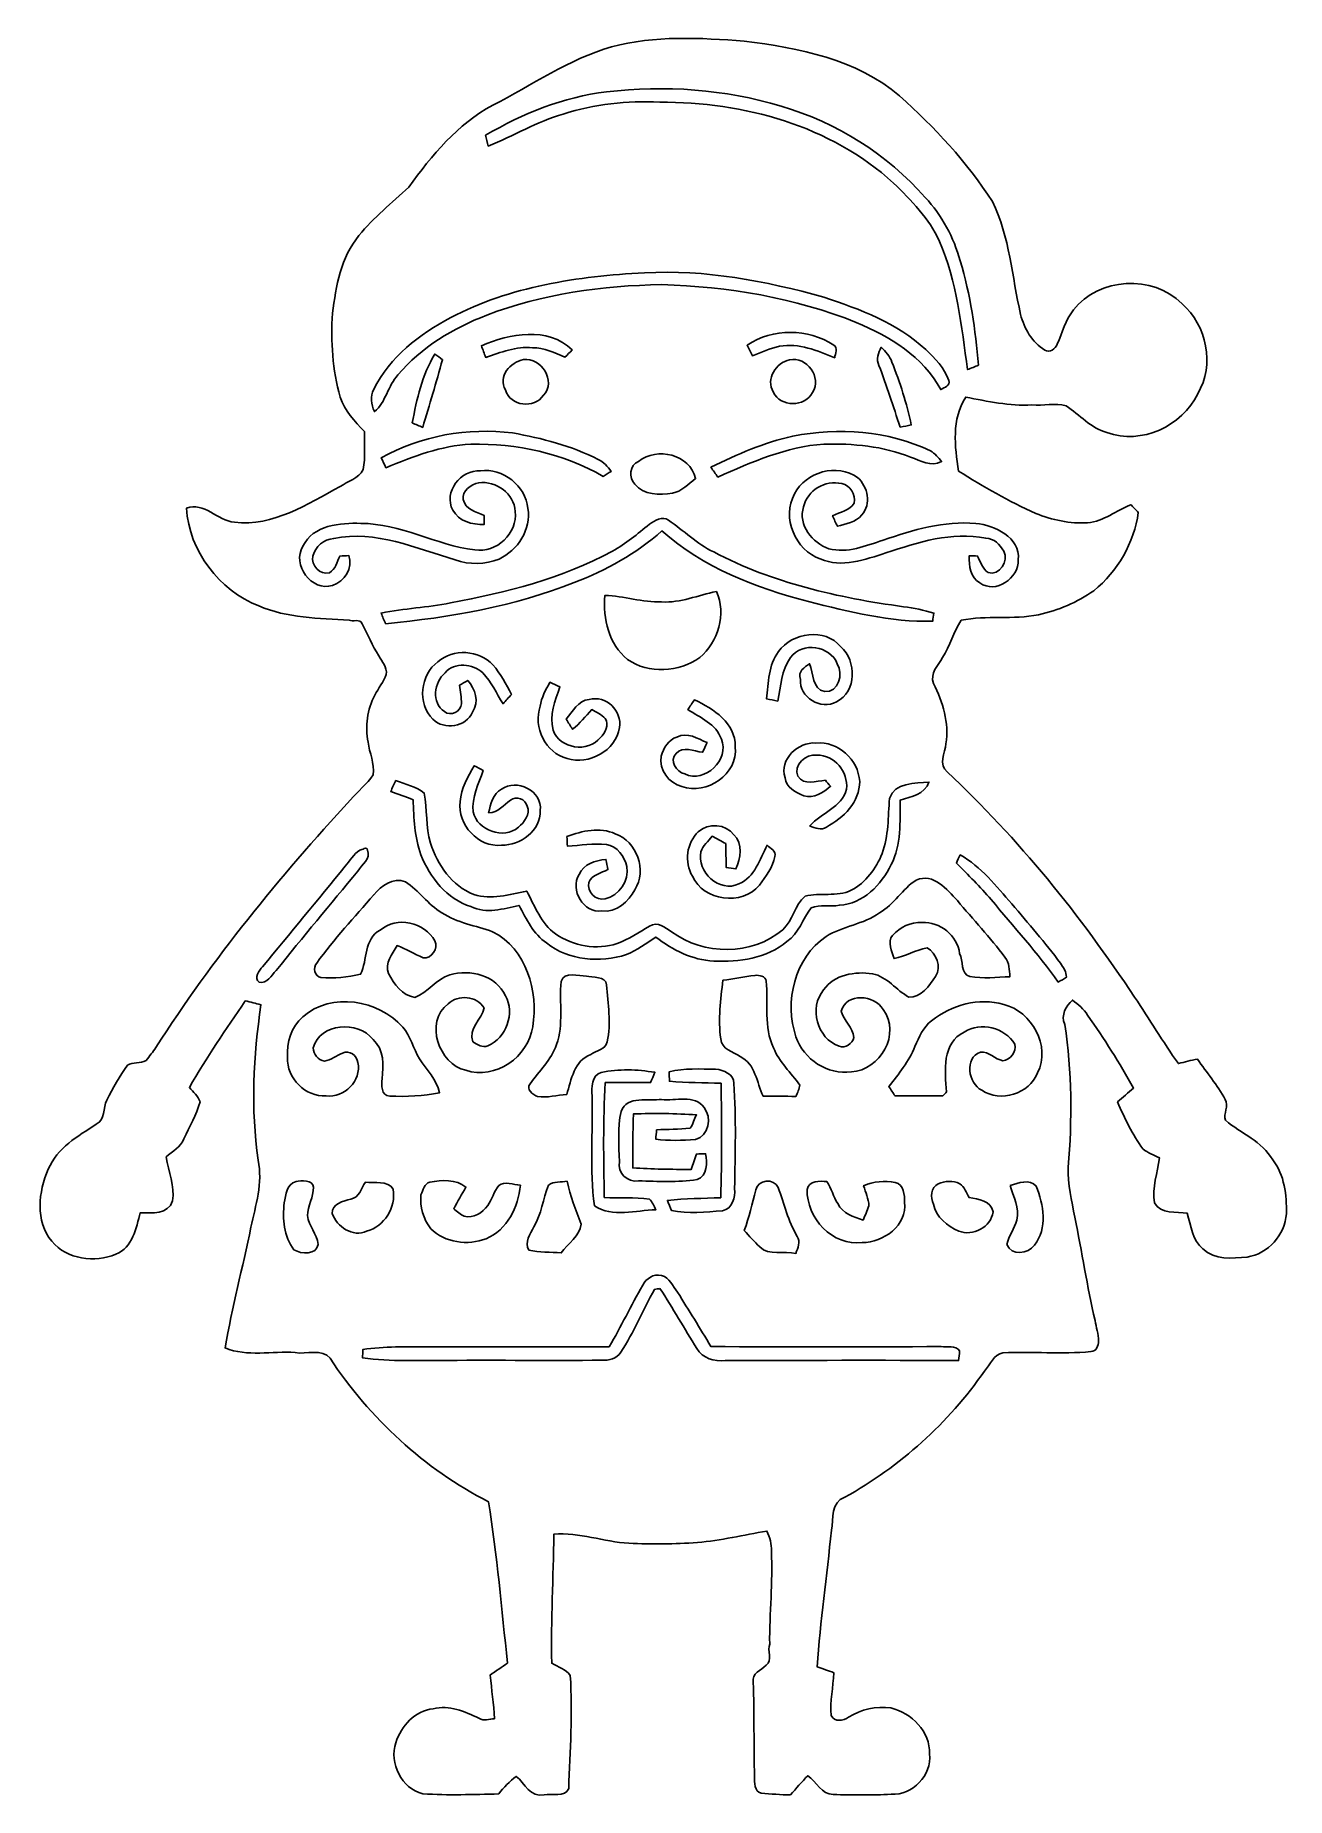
# Model space of a CAD drawing. Header units: centimetres. Extents: x -11.5 to 11.4, y -16.1 to 16.1.
import ezdxf

# ---------------------------------------------------------------- set-up
doc = ezdxf.new("R2010")
doc.units = ezdxf.units.CM
doc.header["$MEASUREMENT"] = 0
doc.layers.add('Camada 1', color=7, linetype='Continuous')

msp = doc.modelspace()

# ---------------------------------------------------------------- linework, layer by layer
at = {"layer": 'Camada 1', "color": 149}
for points, knots in [([(-0.93239, 15.88594), (-0.14323, 16.09796), (0.68756, 16.05068), (1.49437, 15.99036), (1.49437, 15.99036), (2.49379, 15.86794), (3.5433, 15.6591), (4.33387, 14.98882), (4.33387, 14.98882), (4.97593, 14.41838), (5.56719, 13.77915), (6.03285, 13.0556), (6.03285, 13.0556), (6.35423, 12.41566), (6.38704, 11.68083), (6.54967, 10.99361), (6.54967, 10.99361), (6.61141, 10.73362), (6.76063, 10.48314), (6.99029, 10.33992), (6.99029, 10.33992), (7.08025, 10.28382), (7.18785, 10.36179), (7.2203, 10.44892), (7.2203, 10.44892), (7.31026, 10.66059), (7.37376, 10.88919), (7.51522, 11.07511), (7.51522, 11.07511), (7.97489, 11.66989), (8.97079, 11.72845), (9.49854, 11.19188), (9.49854, 11.19188), (9.95433, 10.79465), (10.10885, 10.07004), (9.78852, 9.54299), (9.78852, 9.54299), (9.50172, 8.9475), (8.76124, 8.60354), (8.12835, 8.83426), (8.12835, 8.83426), (7.83096, 8.91328), (7.63129, 9.15987), (7.38152, 9.31968), (7.38152, 9.31968), (7.1815, 9.38565), (6.96031, 9.31616), (6.75534, 9.33838), (6.75534, 9.33838), (6.34541, 9.31545), (5.94466, 9.40541), (5.54531, 9.48126), (5.54531, 9.48126), (5.28496, 9.07344), (5.34352, 8.58344), (5.41232, 8.12976), (5.41232, 8.12976), (5.86881, 7.84578), (6.33377, 7.57237), (6.82554, 7.35365), (6.82554, 7.35365), (7.12646, 7.23512), (7.45067, 7.16174), (7.77557, 7.18432), (7.77557, 7.18432), (8.07261, 7.20937), (8.29839, 7.40939), (8.56474, 7.51452), (8.56474, 7.51452), (8.61025, 7.46725), (8.65611, 7.42033), (8.70267, 7.37376), (8.70267, 7.37376), (8.62401, 6.81673), (8.32591, 6.2932), (7.8867, 5.94148), (7.8867, 5.94148), (7.58578, 5.72699), (7.23759, 5.57989), (6.87705, 5.50263), (6.87705, 5.50263), (6.41103, 5.40526), (5.92737, 5.49875), (5.46241, 5.40103), (5.46241, 5.40103), (5.3213, 5.18971), (5.25709, 4.9343), (5.12022, 4.71911), (5.12022, 4.71911), (5.04261, 4.57694), (4.88174, 4.42842), (4.95829, 4.24744), (4.95829, 4.24744), (5.12022, 3.9049), (5.2511, 3.52778), (5.18089, 3.14254), (5.18089, 3.14254), (5.17313, 2.9778), (5.03978, 2.76154), (5.20277, 2.6289), (5.20277, 2.6289), (6.51334, 1.40653), (7.64469, 0.00106), (8.63388, -1.49049), (8.63388, -1.49049), (8.90976, -1.88912), (9.1507, -2.31069), (9.43504, -2.70369), (9.43504, -2.70369), (9.55111, -2.67547), (9.66611, -2.64654), (9.78359, -2.62255), (9.78359, -2.62255), (9.95539, -2.86667), (10.14518, -3.10021), (10.29406, -3.35986), (10.29406, -3.35986), (10.36108, -3.48227), (10.25313, -3.61668), (10.29723, -3.74227), (10.29723, -3.74227), (10.58298, -3.98463), (10.96892, -4.12468), (11.16189, -4.46546), (11.16189, -4.46546), (11.37814, -4.74204), (11.41836, -5.11034), (11.4113, -5.44971), (11.4113, -5.44971), (11.38978, -5.83741), (11.07405, -6.18525), (10.69164, -6.24276), (10.69164, -6.24276), (10.42176, -6.2671), (10.09756, -6.30273), (9.88519, -6.09529), (9.88519, -6.09529), (9.69327, -5.93443), (9.66294, -5.66843), (9.59767, -5.44266), (9.59767, -5.44266), (9.40576, -5.40279), (9.10661, -5.47053), (9.00042, -5.25145), (9.00042, -5.25145), (8.94539, -4.97487), (9.05933, -4.70217), (9.08791, -4.42807), (9.08791, -4.42807), (8.98737, -4.37444), (8.87377, -4.34093), (8.78664, -4.26579), (8.78664, -4.26579), (8.59367, -4.00262), (8.45361, -3.70452), (8.32273, -3.40678), (8.32273, -3.40678), (8.41939, -3.32176), (8.51852, -3.23815), (8.61589, -3.15348), (8.61589, -3.15348), (8.36436, -2.69134), (8.07438, -2.25143), (7.77381, -1.82033), (7.77381, -1.82033), (7.70255, -1.70886), (7.60201, -1.62207), (7.49794, -1.5434), (7.49794, -1.5434), (7.37941, -1.65911), (7.28169, -1.81257), (7.35683, -1.98755), (7.35683, -1.98755), (7.49018, -2.85115), (7.49229, -3.73027), (7.42139, -4.59987), (7.42139, -4.59987), (7.40586, -4.90996), (7.487, -5.21264), (7.54027, -5.51603), (7.54027, -5.51603), (7.66974, -6.14362), (7.76887, -6.77792), (7.91069, -7.40339), (7.91069, -7.40339), (7.93291, -7.52651), (7.97313, -7.64999), (7.97454, -7.77663), (7.97454, -7.77663), (7.97384, -7.86165), (7.93609, -7.96925), (7.83555, -7.97242), (7.83555, -7.97242), (7.30003, -8.02005), (6.76169, -7.96749), (6.22547, -7.99394), (6.22547, -7.99394), (6.05402, -8.01546), (5.99581, -8.21866), (5.88998, -8.32626), (5.88998, -8.32626), (5.22781, -9.27876), (4.34481, -10.07075), (3.33234, -10.63554), (3.33234, -10.63554), (3.07305, -10.72233), (3.12949, -11.02678), (3.08681, -11.23738), (3.08681, -11.23738), (3.00919, -12.071), (2.88466, -12.90038), (2.82469, -13.7354), (2.82469, -13.7354), (2.927, -13.77033), (3.0293, -13.80561), (3.13055, -13.84335), (3.13055, -13.84335), (3.12561, -14.10406), (3.05223, -14.36405), (3.08575, -14.6244), (3.08575, -14.6244), (3.14113, -14.75669), (3.30694, -14.72036), (3.40184, -14.65439), (3.40184, -14.65439), (3.63185, -14.51151), (3.9049, -14.44801), (4.17618, -14.48752), (4.17618, -14.48752), (4.55577, -14.57748), (4.89761, -14.92179), (4.8828, -15.32925), (4.8828, -15.32925), (4.92936, -15.71554), (4.56882, -16.0909), (4.18218, -16.06656), (4.18218, -16.06656), (3.82799, -16.08173), (3.47345, -16.08208), (3.11961, -16.07079), (3.11961, -16.07079), (2.91006, -16.06762), (2.81305, -15.83866), (2.65853, -15.72648), (2.65853, -15.72648), (2.54388, -15.83619), (2.44263, -15.95896), (2.33856, -16.07891), (2.33856, -16.07891), (2.15935, -16.07467), (1.9812, -16.06232), (1.80446, -16.04257), (1.80446, -16.04257), (1.67675, -16.02317), (1.68134, -15.83937), (1.68134, -15.75223), (1.68134, -15.75223), (1.66582, -15.17332), (1.67922, -14.59442), (1.65594, -14.01621), (1.65594, -14.01621), (1.63336, -13.85923), (1.79705, -13.79396), (1.89265, -13.70718), (1.89265, -13.70718), (2.01366, -13.62075), (1.91241, -13.43272), (1.95827, -13.31877), (1.95827, -13.31877), (1.95368, -12.75292), (2.01824, -12.18812), (1.98967, -11.62297), (1.98967, -11.62297), (2.0006, -11.49103), (1.95792, -11.37038), (1.90676, -11.25361), (1.90676, -11.25361), (1.48343, -11.32276), (1.06539, -11.42788), (0.63676, -11.4614), (0.63676, -11.4614), (0.21978, -11.49174), (-0.19897, -11.49315), (-0.61666, -11.47727), (-0.61666, -11.47727), (-1.07844, -11.45117), (-1.52435, -11.26913), (-1.99073, -11.31147), (-1.99073, -11.31147), (-1.99813, -12.09781), (-2.04541, -12.88309), (-2.02812, -13.66979), (-2.02812, -13.66979), (-1.91488, -13.74175), (-1.76636, -13.77738), (-1.6891, -13.8938), (-1.6891, -13.8938), (-1.64712, -14.58207), (-1.68945, -15.27316), (-1.71873, -15.96143), (-1.71873, -15.96143), (-1.78259, -16.12935), (-2.03729, -16.04716), (-2.16994, -16.07432), (-2.16994, -16.07432), (-2.41582, -16.12865), (-2.52024, -15.86865), (-2.67864, -15.73777), (-2.67864, -15.73777), (-2.80035, -15.82879), (-2.90618, -15.93885), (-2.99826, -16.0595), (-2.99826, -16.0595), (-3.4604, -16.06797), (-3.92395, -16.09019), (-4.38538, -16.05492), (-4.38538, -16.05492), (-4.77873, -15.96637), (-5.00592, -15.494), (-4.87962, -15.12288), (-4.87962, -15.12288), (-4.78508, -14.81702), (-4.52967, -14.53832), (-4.19982, -14.50199), (-4.19982, -14.50199), (-3.90172, -14.43073), (-3.62162, -14.55138), (-3.36056, -14.67591), (-3.36056, -14.67591), (-3.27237, -14.73059), (-3.16971, -14.69602), (-3.07587, -14.68332), (-3.07587, -14.68332), (-3.09069, -14.41662), (-3.12667, -14.15239), (-3.15666, -13.8878), (-3.15666, -13.8878), (-3.05012, -13.81337), (-2.94287, -13.74034), (-2.83598, -13.66626), (-2.83598, -13.66626), (-2.94852, -12.68307), (-3.02578, -11.69423), (-3.18594, -10.71704), (-3.18594, -10.71704), (-4.36104, -10.11837), (-5.35623, -9.18916), (-6.08506, -8.09378), (-6.08506, -8.09378), (-6.23111, -7.90575), (-6.5218, -8.03028), (-6.72006, -7.98936), (-6.72006, -7.98936), (-7.14375, -7.95584), (-7.6013, -8.07297), (-8.00453, -7.90399), (-8.00453, -7.90399), (-7.87471, -7.16245), (-7.68526, -6.43361), (-7.53075, -5.69771), (-7.53075, -5.69771), (-7.44432, -5.29661), (-7.31661, -4.88668), (-7.3974, -4.47357), (-7.3974, -4.47357), (-7.53992, -3.52848), (-7.48312, -2.57104), (-7.34977, -1.62913), (-7.34977, -1.62913), (-7.44432, -1.60443), (-7.54027, -1.58009), (-7.63446, -1.55822), (-7.63446, -1.55822), (-7.98901, -2.07751), (-8.34566, -2.59715), (-8.65787, -3.1436), (-8.65787, -3.1436), (-8.58908, -3.22651), (-8.49948, -3.29918), (-8.46314, -3.4036), (-8.46314, -3.4036), (-8.52488, -3.64243), (-8.65434, -3.85868), (-8.75841, -4.08129), (-8.75841, -4.08129), (-8.8205, -4.22981), (-8.96408, -4.31377), (-9.08226, -4.41254), (-9.08226, -4.41254), (-9.04452, -4.67924), (-8.9221, -4.94559), (-8.96373, -5.21652), (-8.96373, -5.21652), (-9.04558, -5.46453), (-9.34896, -5.43701), (-9.55534, -5.43137), (-9.55534, -5.43137), (-9.63154, -5.71112), (-9.69469, -6.06707), (-10.00054, -6.19231), (-10.00054, -6.19231), (-10.38895, -6.35071), (-10.89589, -6.28967), (-11.17565, -5.95489), (-11.17565, -5.95489), (-11.47798, -5.588), (-11.42048, -5.04437), (-11.24021, -4.63691), (-11.24021, -4.63691), (-11.07652, -4.25027), (-10.69904, -4.03084), (-10.36108, -3.81494), (-10.36108, -3.81494), (-10.19175, -3.73239), (-10.2429, -3.5179), (-10.16917, -3.37326), (-10.16917, -3.37326), (-10.05452, -3.15489), (-9.93493, -2.93617), (-9.79099, -2.73579), (-9.79099, -2.73579), (-9.69222, -2.67159), (-9.55358, -2.70581), (-9.44986, -2.64654), (-9.44986, -2.64654), (-9.38565, -2.56999), (-9.32533, -2.49061), (-9.26888, -2.40877), (-9.26888, -2.40877), (-8.23278, -0.79058), (-7.01534, 0.70485), (-5.71288, 2.1149), (-5.71288, 2.1149), (-5.57601, 2.27118), (-5.41161, 2.40559), (-5.29414, 2.57739), (-5.29414, 2.57739), (-5.26838, 2.78342), (-5.36399, 2.97356), (-5.38903, 3.17359), (-5.38903, 3.17359), (-5.44195, 3.46251), (-5.40773, 3.77261), (-5.26344, 4.03084), (-5.26344, 4.03084), (-5.19994, 4.16031), (-5.10681, 4.27426), (-5.05566, 4.41007), (-5.05566, 4.41007), (-5.03731, 4.54484), (-5.13821, 4.64044), (-5.19254, 4.7498), (-5.19254, 4.7498), (-5.31001, 4.93783), (-5.39926, 5.14103), (-5.49839, 5.33823), (-5.49839, 5.33823), (-5.52591, 5.43278), (-5.68537, 5.36928), (-5.73193, 5.40526), (-5.73193, 5.40526), (-6.28862, 5.43631), (-6.86929, 5.43878), (-7.38964, 5.66455), (-7.38964, 5.66455), (-8.11671, 5.94783), (-8.66034, 6.66715), (-8.71291, 7.4489), (-8.71291, 7.4489), (-8.38588, 7.57449), (-8.1474, 7.2196), (-7.83414, 7.1942), (-7.83414, 7.1942), (-7.12117, 7.10918), (-6.50169, 7.52546), (-5.90233, 7.84401), (-5.90233, 7.84401), (-5.76157, 7.94209), (-5.56225, 7.99359), (-5.47652, 8.15481), (-5.47652, 8.15481), (-5.43666, 8.38376), (-5.45712, 8.62012), (-5.45465, 8.85155), (-5.45465, 8.85155), (-5.62928, 9.03852), (-5.82401, 9.23043), (-5.89844, 9.48231), (-5.89844, 9.48231), (-6.04661, 9.97726), (-6.06813, 10.50078), (-6.04132, 11.01337), (-6.04132, 11.01337), (-5.97323, 11.50796), (-5.88998, 12.04101), (-5.55519, 12.43401), (-5.55519, 12.43401), (-5.28743, 12.76526), (-4.95476, 13.03337), (-4.64326, 13.32054), (-4.64326, 13.32054), (-4.22381, 13.90156), (-3.75179, 14.47553), (-3.10797, 14.81737), (-3.10797, 14.81737), (-2.39007, 15.18673), (-1.71626, 15.66122), (-0.93239, 15.88594), (-0.93239, 15.88594), (-0.93239, 15.88594), (-0.93239, 15.88594), (-0.93239, 15.88594)], [0, 0, 0, 0, 0.00775194, 0.00775194, 0.00775194, 0.00775194, 0.01550388, 0.01550388, 0.01550388, 0.01550388, 0.02325581, 0.02325581, 0.02325581, 0.02325581, 0.03100775, 0.03100775, 0.03100775, 0.03100775, 0.03875969, 0.03875969, 0.03875969, 0.03875969, 0.04651163, 0.04651163, 0.04651163, 0.04651163, 0.05426357, 0.05426357, 0.05426357, 0.05426357, 0.0620155, 0.0620155, 0.0620155, 0.0620155, 0.06976744, 0.06976744, 0.06976744, 0.06976744, 0.07751938, 0.07751938, 0.07751938, 0.07751938, 0.08527132, 0.08527132, 0.08527132, 0.08527132, 0.09302326, 0.09302326, 0.09302326, 0.09302326, 0.10077519, 0.10077519, 0.10077519, 0.10077519, 0.10852713, 0.10852713, 0.10852713, 0.10852713, 0.11627907, 0.11627907, 0.11627907, 0.11627907, 0.12403101, 0.12403101, 0.12403101, 0.12403101, 0.13178295, 0.13178295, 0.13178295, 0.13178295, 0.13953488, 0.13953488, 0.13953488, 0.13953488, 0.14728682, 0.14728682, 0.14728682, 0.14728682, 0.15503876, 0.15503876, 0.15503876, 0.15503876, 0.1627907, 0.1627907, 0.1627907, 0.1627907, 0.17054264, 0.17054264, 0.17054264, 0.17054264, 0.17829457, 0.17829457, 0.17829457, 0.17829457, 0.18604651, 0.18604651, 0.18604651, 0.18604651, 0.19379845, 0.19379845, 0.19379845, 0.19379845, 0.20155039, 0.20155039, 0.20155039, 0.20155039, 0.20930233, 0.20930233, 0.20930233, 0.20930233, 0.21705426, 0.21705426, 0.21705426, 0.21705426, 0.2248062, 0.2248062, 0.2248062, 0.2248062, 0.23255814, 0.23255814, 0.23255814, 0.23255814, 0.24031008, 0.24031008, 0.24031008, 0.24031008, 0.24806202, 0.24806202, 0.24806202, 0.24806202, 0.25581395, 0.25581395, 0.25581395, 0.25581395, 0.26356589, 0.26356589, 0.26356589, 0.26356589, 0.27131783, 0.27131783, 0.27131783, 0.27131783, 0.27906977, 0.27906977, 0.27906977, 0.27906977, 0.28682171, 0.28682171, 0.28682171, 0.28682171, 0.29457364, 0.29457364, 0.29457364, 0.29457364, 0.30232558, 0.30232558, 0.30232558, 0.30232558, 0.31007752, 0.31007752, 0.31007752, 0.31007752, 0.31782946, 0.31782946, 0.31782946, 0.31782946, 0.3255814, 0.3255814, 0.3255814, 0.3255814, 0.33333333, 0.33333333, 0.33333333, 0.33333333, 0.34108527, 0.34108527, 0.34108527, 0.34108527, 0.34883721, 0.34883721, 0.34883721, 0.34883721, 0.35658915, 0.35658915, 0.35658915, 0.35658915, 0.36434109, 0.36434109, 0.36434109, 0.36434109, 0.37209302, 0.37209302, 0.37209302, 0.37209302, 0.37984496, 0.37984496, 0.37984496, 0.37984496, 0.3875969, 0.3875969, 0.3875969, 0.3875969, 0.39534884, 0.39534884, 0.39534884, 0.39534884, 0.40310078, 0.40310078, 0.40310078, 0.40310078, 0.41085271, 0.41085271, 0.41085271, 0.41085271, 0.41860465, 0.41860465, 0.41860465, 0.41860465, 0.42635659, 0.42635659, 0.42635659, 0.42635659, 0.43410853, 0.43410853, 0.43410853, 0.43410853, 0.44186047, 0.44186047, 0.44186047, 0.44186047, 0.4496124, 0.4496124, 0.4496124, 0.4496124, 0.45736434, 0.45736434, 0.45736434, 0.45736434, 0.46511628, 0.46511628, 0.46511628, 0.46511628, 0.47286822, 0.47286822, 0.47286822, 0.47286822, 0.48062016, 0.48062016, 0.48062016, 0.48062016, 0.48837209, 0.48837209, 0.48837209, 0.48837209, 0.49612403, 0.49612403, 0.49612403, 0.49612403, 0.50387597, 0.50387597, 0.50387597, 0.50387597, 0.51162791, 0.51162791, 0.51162791, 0.51162791, 0.51937984, 0.51937984, 0.51937984, 0.51937984, 0.52713178, 0.52713178, 0.52713178, 0.52713178, 0.53488372, 0.53488372, 0.53488372, 0.53488372, 0.54263566, 0.54263566, 0.54263566, 0.54263566, 0.5503876, 0.5503876, 0.5503876, 0.5503876, 0.55813953, 0.55813953, 0.55813953, 0.55813953, 0.56589147, 0.56589147, 0.56589147, 0.56589147, 0.57364341, 0.57364341, 0.57364341, 0.57364341, 0.58139535, 0.58139535, 0.58139535, 0.58139535, 0.58914729, 0.58914729, 0.58914729, 0.58914729, 0.59689922, 0.59689922, 0.59689922, 0.59689922, 0.60465116, 0.60465116, 0.60465116, 0.60465116, 0.6124031, 0.6124031, 0.6124031, 0.6124031, 0.62015504, 0.62015504, 0.62015504, 0.62015504, 0.62790698, 0.62790698, 0.62790698, 0.62790698, 0.63565891, 0.63565891, 0.63565891, 0.63565891, 0.64341085, 0.64341085, 0.64341085, 0.64341085, 0.65116279, 0.65116279, 0.65116279, 0.65116279, 0.65891473, 0.65891473, 0.65891473, 0.65891473, 0.66666667, 0.66666667, 0.66666667, 0.66666667, 0.6744186, 0.6744186, 0.6744186, 0.6744186, 0.68217054, 0.68217054, 0.68217054, 0.68217054, 0.68992248, 0.68992248, 0.68992248, 0.68992248, 0.69767442, 0.69767442, 0.69767442, 0.69767442, 0.70542636, 0.70542636, 0.70542636, 0.70542636, 0.71317829, 0.71317829, 0.71317829, 0.71317829, 0.72093023, 0.72093023, 0.72093023, 0.72093023, 0.72868217, 0.72868217, 0.72868217, 0.72868217, 0.73643411, 0.73643411, 0.73643411, 0.73643411, 0.74418605, 0.74418605, 0.74418605, 0.74418605, 0.75193798, 0.75193798, 0.75193798, 0.75193798, 0.75968992, 0.75968992, 0.75968992, 0.75968992, 0.76744186, 0.76744186, 0.76744186, 0.76744186, 0.7751938, 0.7751938, 0.7751938, 0.7751938, 0.78294574, 0.78294574, 0.78294574, 0.78294574, 0.79069767, 0.79069767, 0.79069767, 0.79069767, 0.79844961, 0.79844961, 0.79844961, 0.79844961, 0.80620155, 0.80620155, 0.80620155, 0.80620155, 0.81395349, 0.81395349, 0.81395349, 0.81395349, 0.82170543, 0.82170543, 0.82170543, 0.82170543, 0.82945736, 0.82945736, 0.82945736, 0.82945736, 0.8372093, 0.8372093, 0.8372093, 0.8372093, 0.84496124, 0.84496124, 0.84496124, 0.84496124, 0.85271318, 0.85271318, 0.85271318, 0.85271318, 0.86046512, 0.86046512, 0.86046512, 0.86046512, 0.86821705, 0.86821705, 0.86821705, 0.86821705, 0.87596899, 0.87596899, 0.87596899, 0.87596899, 0.88372093, 0.88372093, 0.88372093, 0.88372093, 0.89147287, 0.89147287, 0.89147287, 0.89147287, 0.89922481, 0.89922481, 0.89922481, 0.89922481, 0.90697674, 0.90697674, 0.90697674, 0.90697674, 0.91472868, 0.91472868, 0.91472868, 0.91472868, 0.92248062, 0.92248062, 0.92248062, 0.92248062, 0.93023256, 0.93023256, 0.93023256, 0.93023256, 0.9379845, 0.9379845, 0.9379845, 0.9379845, 0.94573643, 0.94573643, 0.94573643, 0.94573643, 0.95348837, 0.95348837, 0.95348837, 0.95348837, 0.96124031, 0.96124031, 0.96124031, 0.96124031, 0.96899225, 0.96899225, 0.96899225, 0.96899225, 0.97674419, 0.97674419, 0.97674419, 0.97674419, 0.98449612, 0.98449612, 0.98449612, 0.98449612, 1, 1, 1, 1]), ([(-1.02447, 15.06255), (-1.81257, 14.97259), (-2.55729, 14.66709), (-3.23779, 14.26916), (-3.23779, 14.26916), (-3.22298, 14.20354), (-3.20781, 14.13757), (-3.19158, 14.07195), (-3.19158, 14.07195), (-2.72803, 14.25363), (-2.29835, 14.51998), (-1.81681, 14.65686), (-1.81681, 14.65686), (-1.24919, 14.84418), (-0.64805, 14.90204), (-0.05292, 14.87346), (-0.05292, 14.87346), (1.47955, 14.88193), (3.0734, 14.44766), (4.22381, 13.39603), (4.22381, 13.39603), (4.54342, 13.07677), (4.87927, 12.7508), (5.06236, 12.32923), (5.06236, 12.32923), (5.39468, 11.59157), (5.46206, 10.77524), (5.57953, 9.98467), (5.57953, 9.98467), (5.6455, 10.01113), (5.71147, 10.03829), (5.77674, 10.06651), (5.77674, 10.06651), (5.72629, 10.71033), (5.62857, 11.35345), (5.44477, 11.97363), (5.44477, 11.97363), (5.32377, 12.4012), (5.1114, 12.80654), (4.80519, 13.13109), (4.80519, 13.13109), (4.10774, 13.92202), (3.18241, 14.50657), (2.16958, 14.79938), (2.16958, 14.79938), (1.14018, 15.11265), (0.04198, 15.18885), (-1.02447, 15.06255), (-1.02447, 15.06255), (-1.02447, 15.06255), (-1.02447, 15.06255), (-1.02447, 15.06255)], [0, 0, 0, 0, 0.07142857, 0.07142857, 0.07142857, 0.07142857, 0.14285714, 0.14285714, 0.14285714, 0.14285714, 0.21428571, 0.21428571, 0.21428571, 0.21428571, 0.28571429, 0.28571429, 0.28571429, 0.28571429, 0.35714286, 0.35714286, 0.35714286, 0.35714286, 0.42857143, 0.42857143, 0.42857143, 0.42857143, 0.5, 0.5, 0.5, 0.5, 0.57142857, 0.57142857, 0.57142857, 0.57142857, 0.64285714, 0.64285714, 0.64285714, 0.64285714, 0.71428571, 0.71428571, 0.71428571, 0.71428571, 0.78571429, 0.78571429, 0.78571429, 0.78571429, 0.85714286, 0.85714286, 0.85714286, 0.85714286, 1, 1, 1, 1]), ([(-3.87668, 10.9347), (-4.44959, 10.63378), (-4.99286, 10.21609), (-5.28426, 9.62413), (-5.28426, 9.62413), (-5.35023, 9.49431), (-5.33435, 9.34579), (-5.27332, 9.21773), (-5.27332, 9.21773), (-5.05919, 9.39024), (-5.02638, 9.68939), (-4.84258, 9.8873), (-4.84258, 9.8873), (-4.41925, 10.39495), (-3.82729, 10.74138), (-3.21769, 10.97986), (-3.21769, 10.97986), (-2.19886, 11.36897), (-1.10349, 11.5189), (-0.01764, 11.53866), (-0.01764, 11.53866), (1.19415, 11.50373), (2.41476, 11.29877), (3.5433, 10.84615), (3.5433, 10.84615), (4.15678, 10.59109), (4.76391, 10.2235), (5.08776, 9.62025), (5.08776, 9.62025), (5.15338, 9.66047), (5.26944, 9.68587), (5.23452, 9.78782), (5.23452, 9.78782), (5.15514, 10.01395), (4.98404, 10.19069), (4.8133, 10.35191), (4.8133, 10.35191), (4.28907, 10.83028), (3.61174, 11.09239), (2.94675, 11.30794), (2.94675, 11.30794), (1.88172, 11.60745), (0.77682, 11.81664), (-0.33443, 11.7542), (-0.33443, 11.7542), (-1.54799, 11.69247), (-2.78977, 11.50585), (-3.87668, 10.9347), (-3.87668, 10.9347), (-3.87668, 10.9347), (-3.87668, 10.9347), (-3.87668, 10.9347)], [0, 0, 0, 0, 0.07142857, 0.07142857, 0.07142857, 0.07142857, 0.14285714, 0.14285714, 0.14285714, 0.14285714, 0.21428571, 0.21428571, 0.21428571, 0.21428571, 0.28571429, 0.28571429, 0.28571429, 0.28571429, 0.35714286, 0.35714286, 0.35714286, 0.35714286, 0.42857143, 0.42857143, 0.42857143, 0.42857143, 0.5, 0.5, 0.5, 0.5, 0.57142857, 0.57142857, 0.57142857, 0.57142857, 0.64285714, 0.64285714, 0.64285714, 0.64285714, 0.71428571, 0.71428571, 0.71428571, 0.71428571, 0.78571429, 0.78571429, 0.78571429, 0.78571429, 0.85714286, 0.85714286, 0.85714286, 0.85714286, 1, 1, 1, 1]), ([(-3.31399, 10.42035), (-3.28965, 10.34909), (-3.26355, 10.27853), (-3.23568, 10.20833), (-3.23568, 10.20833), (-2.9591, 10.29829), (-2.68111, 10.41541), (-2.38266, 10.38366), (-2.38266, 10.38366), (-2.17029, 10.38507), (-1.97697, 10.29441), (-1.78753, 10.21045), (-1.78753, 10.21045), (-1.74343, 10.25525), (-1.69933, 10.30041), (-1.65488, 10.34556), (-1.65488, 10.34556), (-2.10785, 10.78124), (-2.79329, 10.64013), (-3.31399, 10.42035), (-3.31399, 10.42035), (-3.31399, 10.42035), (-3.31399, 10.42035), (-3.31399, 10.42035)], [0, 0, 0, 0, 0.14285714, 0.14285714, 0.14285714, 0.14285714, 0.28571429, 0.28571429, 0.28571429, 0.28571429, 0.42857143, 0.42857143, 0.42857143, 0.42857143, 0.57142857, 0.57142857, 0.57142857, 0.57142857, 0.71428571, 0.71428571, 0.71428571, 0.71428571, 1, 1, 1, 1]), ([(1.54623, 10.43058), (1.57692, 10.36637), (1.60867, 10.30217), (1.64112, 10.23867), (1.64112, 10.23867), (1.80481, 10.30393), (1.96815, 10.37061), (2.1403, 10.41365), (2.1403, 10.41365), (2.49167, 10.46797), (2.83139, 10.3378), (3.14748, 10.20022), (3.14748, 10.20022), (3.15419, 10.27642), (3.21592, 10.38119), (3.12949, 10.43129), (3.12949, 10.43129), (2.661, 10.73997), (2.01366, 10.74667), (1.54623, 10.43058), (1.54623, 10.43058), (1.54623, 10.43058), (1.54623, 10.43058), (1.54623, 10.43058)], [0, 0, 0, 0, 0.14285714, 0.14285714, 0.14285714, 0.14285714, 0.28571429, 0.28571429, 0.28571429, 0.28571429, 0.42857143, 0.42857143, 0.42857143, 0.42857143, 0.57142857, 0.57142857, 0.57142857, 0.57142857, 0.71428571, 0.71428571, 0.71428571, 0.71428571, 1, 1, 1, 1]), ([(3.99874, 10.39177), (3.94723, 10.28982), (3.90066, 10.17305), (3.95781, 10.06228), (3.95781, 10.06228), (4.10386, 9.69116), (4.21393, 9.30769), (4.34834, 8.93269), (4.34834, 8.93269), (4.41431, 8.94609), (4.48098, 8.9595), (4.54766, 8.97326), (4.54766, 8.97326), (4.46793, 9.36625), (4.34164, 9.74866), (4.19453, 10.12119), (4.19453, 10.12119), (4.15572, 10.22809), (4.07987, 10.31452), (3.99874, 10.39177), (3.99874, 10.39177), (3.99874, 10.39177), (3.99874, 10.39177), (3.99874, 10.39177)], [0, 0, 0, 0, 0.14285714, 0.14285714, 0.14285714, 0.14285714, 0.28571429, 0.28571429, 0.28571429, 0.28571429, 0.42857143, 0.42857143, 0.42857143, 0.42857143, 0.57142857, 0.57142857, 0.57142857, 0.57142857, 0.71428571, 0.71428571, 0.71428571, 0.71428571, 1, 1, 1, 1]), ([(-4.57941, 9.011), (-4.51661, 8.98207), (-4.45347, 8.95421), (-4.38961, 8.92669), (-4.38961, 8.92669), (-4.26226, 9.33767), (-4.14514, 9.75184), (-4.02625, 10.16529), (-4.02625, 10.16529), (-4.07353, 10.19986), (-4.1208, 10.23479), (-4.16772, 10.26901), (-4.16772, 10.26901), (-4.39773, 9.8866), (-4.50074, 9.44562), (-4.57941, 9.011), (-4.57941, 9.011), (-4.57941, 9.011), (-4.57941, 9.011), (-4.57941, 9.011)], [0, 0, 0, 0, 0.16666667, 0.16666667, 0.16666667, 0.16666667, 0.33333333, 0.33333333, 0.33333333, 0.33333333, 0.5, 0.5, 0.5, 0.5, 0.66666667, 0.66666667, 0.66666667, 0.66666667, 1, 1, 1, 1]), ([(-2.54564, 10.16776), (-2.78306, 10.12119), (-3.02048, 9.85908), (-2.8769, 9.61143), (-2.8769, 9.61143), (-2.78483, 9.31369), (-2.34915, 9.26183), (-2.17805, 9.51547), (-2.17805, 9.51547), (-1.94169, 9.76947), (-2.22144, 10.21151), (-2.54564, 10.16776), (-2.54564, 10.16776), (-2.54564, 10.16776), (-2.54564, 10.16776), (-2.54564, 10.16776)], [0, 0, 0, 0, 0.2, 0.2, 0.2, 0.2, 0.4, 0.4, 0.4, 0.4, 0.6, 0.6, 0.6, 0.6, 1, 1, 1, 1]), ([(2.32339, 10.16353), (2.07327, 10.11626), (1.88242, 9.80757), (2.02494, 9.57545), (2.02494, 9.57545), (2.15477, 9.29217), (2.60279, 9.29252), (2.74426, 9.56804), (2.74426, 9.56804), (2.92065, 9.84074), (2.63313, 10.22738), (2.32339, 10.16353), (2.32339, 10.16353), (2.32339, 10.16353), (2.32339, 10.16353), (2.32339, 10.16353)], [0, 0, 0, 0, 0.2, 0.2, 0.2, 0.2, 0.4, 0.4, 0.4, 0.4, 0.6, 0.6, 0.6, 0.6, 1, 1, 1, 1]), ([(-5.14773, 8.37318), (-5.12022, 8.31215), (-5.09129, 8.25147), (-5.06166, 8.19079), (-5.06166, 8.19079), (-4.56318, 8.39152), (-4.05271, 8.59755), (-3.50908, 8.61836), (-3.50908, 8.61836), (-2.66947, 8.64129), (-1.81645, 8.44903), (-1.08585, 8.03028), (-1.08585, 8.03028), (-1.03717, 8.06168), (-0.98848, 8.09272), (-0.93945, 8.12341), (-0.93945, 8.12341), (-1.00577, 8.2102), (-1.07915, 8.29592), (-1.18004, 8.34284), (-1.18004, 8.34284), (-1.67005, 8.58943), (-2.20698, 8.73125), (-2.74461, 8.82579), (-2.74461, 8.82579), (-3.56553, 8.92739), (-4.42383, 8.77711), (-5.14773, 8.37318), (-5.14773, 8.37318), (-5.14773, 8.37318), (-5.14773, 8.37318), (-5.14773, 8.37318)], [0, 0, 0, 0, 0.11111111, 0.11111111, 0.11111111, 0.11111111, 0.22222222, 0.22222222, 0.22222222, 0.22222222, 0.33333333, 0.33333333, 0.33333333, 0.33333333, 0.44444444, 0.44444444, 0.44444444, 0.44444444, 0.55555556, 0.55555556, 0.55555556, 0.55555556, 0.66666667, 0.66666667, 0.66666667, 0.66666667, 0.77777778, 0.77777778, 0.77777778, 0.77777778, 1, 1, 1, 1]), ([(2.3809, 8.76829), (1.85914, 8.64764), (1.36102, 8.43774), (0.88371, 8.19926), (0.88371, 8.19926), (0.92534, 8.13929), (0.96767, 8.07967), (1.01071, 8.02005), (1.01071, 8.02005), (1.62948, 8.29204), (2.26272, 8.57638), (2.94675, 8.62118), (2.94675, 8.62118), (3.48403, 8.63529), (4.03331, 8.58379), (4.53743, 8.38517), (4.53743, 8.38517), (4.71699, 8.31497), (4.91031, 8.20102), (5.10293, 8.30192), (5.10293, 8.30192), (5.04366, 8.3753), (4.9844, 8.45291), (4.89832, 8.4963), (4.89832, 8.4963), (4.12186, 8.87236), (3.22016, 8.92916), (2.3809, 8.76829), (2.3809, 8.76829), (2.3809, 8.76829), (2.3809, 8.76829), (2.3809, 8.76829)], [0, 0, 0, 0, 0.11111111, 0.11111111, 0.11111111, 0.11111111, 0.22222222, 0.22222222, 0.22222222, 0.22222222, 0.33333333, 0.33333333, 0.33333333, 0.33333333, 0.44444444, 0.44444444, 0.44444444, 0.44444444, 0.55555556, 0.55555556, 0.55555556, 0.55555556, 0.66666667, 0.66666667, 0.66666667, 0.66666667, 0.77777778, 0.77777778, 0.77777778, 0.77777778, 1, 1, 1, 1]), ([(-0.4385, 8.30474), (-0.60678, 8.24195), (-0.62583, 8.00453), (-0.51012, 7.88705), (-0.51012, 7.88705), (-0.34608, 7.68844), (-0.05256, 7.68456), (0.17921, 7.72548), (0.17921, 7.72548), (0.35137, 7.75194), (0.47025, 7.89411), (0.60396, 7.99112), (0.60396, 7.99112), (0.49565, 8.44268), (-0.09772, 8.57144), (-0.4385, 8.30474), (-0.4385, 8.30474), (-0.4385, 8.30474), (-0.4385, 8.30474), (-0.4385, 8.30474)], [0, 0, 0, 0, 0.16666667, 0.16666667, 0.16666667, 0.16666667, 0.33333333, 0.33333333, 0.33333333, 0.33333333, 0.5, 0.5, 0.5, 0.5, 0.66666667, 0.66666667, 0.66666667, 0.66666667, 1, 1, 1, 1]), ([(-3.83787, 7.41645), (-3.73309, 7.21113), (-3.4798, 7.14269), (-3.2639, 7.15504), (-3.2639, 7.15504), (-3.26461, 7.20901), (-3.26531, 7.26299), (-3.26566, 7.31661), (-3.26566, 7.31661), (-3.40924, 7.38293), (-3.61033, 7.42668), (-3.64843, 7.60659), (-3.64843, 7.60659), (-3.67312, 7.77275), (-3.50238, 7.87823), (-3.36444, 7.91633), (-3.36444, 7.91633), (-3.04588, 7.95549), (-2.71639, 7.71772), (-2.69522, 7.39105), (-2.69522, 7.39105), (-2.65042, 6.99311), (-3.04271, 6.62199), (-3.43817, 6.68796), (-3.43817, 6.68796), (-4.14761, 6.77545), (-4.79531, 7.17021), (-5.52238, 7.17268), (-5.52238, 7.17268), (-5.89351, 7.18361), (-6.39904, 7.1434), (-6.57966, 6.75605), (-6.57966, 6.75605), (-6.79309, 6.42302), (-6.42232, 5.91503), (-6.03885, 6.03814), (-6.03885, 6.03814), (-5.81307, 6.10941), (-5.66773, 6.35459), (-5.73969, 6.58424), (-5.73969, 6.58424), (-5.79473, 6.58142), (-5.84976, 6.57825), (-5.90479, 6.57507), (-5.90479, 6.57507), (-5.96053, 6.471), (-5.97994, 6.32672), (-6.096, 6.27098), (-6.096, 6.27098), (-6.26498, 6.22088), (-6.43925, 6.40715), (-6.39939, 6.57366), (-6.39939, 6.57366), (-6.356, 6.75111), (-6.19725, 6.88093), (-6.01627, 6.89786), (-6.01627, 6.89786), (-5.24828, 7.05379), (-4.51379, 6.71759), (-3.79448, 6.50452), (-3.79448, 6.50452), (-3.53554, 6.41174), (-3.24767, 6.42126), (-2.99156, 6.51969), (-2.99156, 6.51969), (-2.65254, 6.68126), (-2.39642, 7.06437), (-2.46486, 7.44714), (-2.46486, 7.44714), (-2.50402, 7.85601), (-2.92418, 8.19573), (-3.3334, 8.13082), (-3.3334, 8.13082), (-3.68723, 8.16681), (-4.02026, 7.73818), (-3.83787, 7.41645), (-3.83787, 7.41645), (-3.83787, 7.41645), (-3.83787, 7.41645), (-3.83787, 7.41645)], [0, 0, 0, 0, 0.04761905, 0.04761905, 0.04761905, 0.04761905, 0.0952381, 0.0952381, 0.0952381, 0.0952381, 0.14285714, 0.14285714, 0.14285714, 0.14285714, 0.19047619, 0.19047619, 0.19047619, 0.19047619, 0.23809524, 0.23809524, 0.23809524, 0.23809524, 0.28571429, 0.28571429, 0.28571429, 0.28571429, 0.33333333, 0.33333333, 0.33333333, 0.33333333, 0.38095238, 0.38095238, 0.38095238, 0.38095238, 0.42857143, 0.42857143, 0.42857143, 0.42857143, 0.47619048, 0.47619048, 0.47619048, 0.47619048, 0.52380952, 0.52380952, 0.52380952, 0.52380952, 0.57142857, 0.57142857, 0.57142857, 0.57142857, 0.61904762, 0.61904762, 0.61904762, 0.61904762, 0.66666667, 0.66666667, 0.66666667, 0.66666667, 0.71428571, 0.71428571, 0.71428571, 0.71428571, 0.76190476, 0.76190476, 0.76190476, 0.76190476, 0.80952381, 0.80952381, 0.80952381, 0.80952381, 0.85714286, 0.85714286, 0.85714286, 0.85714286, 0.9047619, 0.9047619, 0.9047619, 0.9047619, 1, 1, 1, 1]), ([(2.41406, 7.70996), (2.17064, 7.27886), (2.42746, 6.68373), (2.88502, 6.5218), (2.88502, 6.5218), (3.27448, 6.35176), (3.70699, 6.5091), (4.08623, 6.63399), (4.08623, 6.63399), (4.67148, 6.82519), (5.2892, 7.02874), (5.9115, 6.89998), (5.9115, 6.89998), (6.0646, 6.90174), (6.16973, 6.7818), (6.24064, 6.66291), (6.24064, 6.66291), (6.34047, 6.48335), (6.16197, 6.20959), (5.9563, 6.27239), (5.9563, 6.27239), (5.85011, 6.34048), (5.81625, 6.4703), (5.76086, 6.57578), (5.76086, 6.57578), (5.709, 6.57648), (5.6575, 6.57719), (5.6067, 6.57754), (5.6067, 6.57754), (5.60493, 6.39798), (5.62539, 6.18137), (5.80355, 6.08577), (5.80355, 6.08577), (6.09282, 5.86987), (6.5211, 6.17326), (6.50699, 6.50734), (6.50699, 6.50734), (6.54262, 6.91832), (6.07554, 7.13811), (5.72982, 7.17303), (5.72982, 7.17303), (5.14879, 7.21713), (4.57835, 7.05767), (4.03648, 6.86506), (4.03648, 6.86506), (3.71581, 6.76204), (3.38314, 6.61917), (3.04024, 6.70913), (3.04024, 6.70913), (2.74073, 6.81355), (2.46874, 7.14304), (2.57986, 7.4736), (2.57986, 7.4736), (2.64125, 7.7784), (2.97709, 7.97172), (3.27589, 7.89869), (3.27589, 7.89869), (3.4357, 7.87224), (3.53624, 7.69761), (3.50661, 7.54133), (3.50661, 7.54133), (3.41595, 7.40869), (3.2452, 7.38011), (3.10974, 7.31132), (3.10974, 7.31132), (3.13761, 7.24676), (3.16689, 7.18291), (3.19687, 7.11906), (3.19687, 7.11906), (3.34927, 7.16844), (3.53624, 7.19314), (3.64243, 7.32861), (3.64243, 7.32861), (3.82905, 7.52369), (3.75109, 7.84472), (3.56658, 8.01158), (3.56658, 8.01158), (3.19722, 8.27934), (2.61267, 8.11495), (2.41406, 7.70996), (2.41406, 7.70996), (2.41406, 7.70996), (2.41406, 7.70996), (2.41406, 7.70996)], [0, 0, 0, 0, 0.04545455, 0.04545455, 0.04545455, 0.04545455, 0.09090909, 0.09090909, 0.09090909, 0.09090909, 0.13636364, 0.13636364, 0.13636364, 0.13636364, 0.18181818, 0.18181818, 0.18181818, 0.18181818, 0.22727273, 0.22727273, 0.22727273, 0.22727273, 0.27272727, 0.27272727, 0.27272727, 0.27272727, 0.31818182, 0.31818182, 0.31818182, 0.31818182, 0.36363636, 0.36363636, 0.36363636, 0.36363636, 0.40909091, 0.40909091, 0.40909091, 0.40909091, 0.45454545, 0.45454545, 0.45454545, 0.45454545, 0.5, 0.5, 0.5, 0.5, 0.54545455, 0.54545455, 0.54545455, 0.54545455, 0.59090909, 0.59090909, 0.59090909, 0.59090909, 0.63636364, 0.63636364, 0.63636364, 0.63636364, 0.68181818, 0.68181818, 0.68181818, 0.68181818, 0.72727273, 0.72727273, 0.72727273, 0.72727273, 0.77272727, 0.77272727, 0.77272727, 0.77272727, 0.81818182, 0.81818182, 0.81818182, 0.81818182, 0.86363636, 0.86363636, 0.86363636, 0.86363636, 0.90909091, 0.90909091, 0.90909091, 0.90909091, 1, 1, 1, 1]), ([(-0.24059, 7.15574), (-0.46143, 6.985), (-0.66851, 6.79415), (-0.91969, 6.66679), (-0.91969, 6.66679), (-1.83656, 6.16514), (-2.86279, 5.90938), (-3.88338, 5.71712), (-3.88338, 5.71712), (-4.30283, 5.63668), (-4.73146, 5.61693), (-5.14985, 5.53226), (-5.14985, 5.53226), (-5.12374, 5.46735), (-5.09623, 5.40279), (-5.06765, 5.33859), (-5.06765, 5.33859), (-3.89396, 5.45112), (-2.71533, 5.65468), (-1.61572, 6.09424), (-1.61572, 6.09424), (-1.03082, 6.30837), (-0.48154, 6.62376), (-0.01376, 7.03615), (-0.01376, 7.03615), (0.74013, 6.36411), (1.70498, 5.99722), (2.66806, 5.74181), (2.66806, 5.74181), (3.41348, 5.56119), (4.16666, 5.36011), (4.94065, 5.38409), (4.94065, 5.38409), (4.94806, 5.43384), (4.95547, 5.48358), (4.96288, 5.53332), (4.96288, 5.53332), (4.78084, 5.58341), (4.59669, 5.62786), (4.40902, 5.64903), (4.40902, 5.64903), (3.21275, 5.81025), (2.00872, 6.08401), (0.93416, 6.64951), (0.93416, 6.64951), (0.62865, 6.80014), (0.38312, 7.03968), (0.1076, 7.23336), (0.1076, 7.23336), (-0.01023, 7.3092), (-0.14358, 7.2263), (-0.24059, 7.15574), (-0.24059, 7.15574), (-0.24059, 7.15574), (-0.24059, 7.15574), (-0.24059, 7.15574)], [0, 0, 0, 0, 0.06666667, 0.06666667, 0.06666667, 0.06666667, 0.13333333, 0.13333333, 0.13333333, 0.13333333, 0.2, 0.2, 0.2, 0.2, 0.26666667, 0.26666667, 0.26666667, 0.26666667, 0.33333333, 0.33333333, 0.33333333, 0.33333333, 0.4, 0.4, 0.4, 0.4, 0.46666667, 0.46666667, 0.46666667, 0.46666667, 0.53333333, 0.53333333, 0.53333333, 0.53333333, 0.6, 0.6, 0.6, 0.6, 0.66666667, 0.66666667, 0.66666667, 0.66666667, 0.73333333, 0.73333333, 0.73333333, 0.73333333, 0.8, 0.8, 0.8, 0.8, 0.86666667, 0.86666667, 0.86666667, 0.86666667, 1, 1, 1, 1]), ([(-0.01764, 5.73652), (-0.36971, 5.72594), (-0.70626, 5.84623), (-1.05657, 5.8547), (-1.05657, 5.8547), (-1.09149, 5.43454), (-0.98813, 4.95759), (-0.64241, 4.68595), (-0.64241, 4.68595), (-0.25753, 4.41113), (0.30198, 4.451), (0.6791, 4.71946), (0.6791, 4.71946), (1.01318, 4.99674), (1.17616, 5.52309), (0.98284, 5.92526), (0.98284, 5.92526), (0.64982, 5.8614), (0.32844, 5.71394), (-0.01764, 5.73652), (-0.01764, 5.73652), (-0.01764, 5.73652), (-0.01764, 5.73652), (-0.01764, 5.73652)], [0, 0, 0, 0, 0.14285714, 0.14285714, 0.14285714, 0.14285714, 0.28571429, 0.28571429, 0.28571429, 0.28571429, 0.42857143, 0.42857143, 0.42857143, 0.42857143, 0.57142857, 0.57142857, 0.57142857, 0.57142857, 0.71428571, 0.71428571, 0.71428571, 0.71428571, 1, 1, 1, 1]), ([(2.11914, 4.82953), (1.93428, 4.58153), (1.93851, 4.25732), (1.90218, 3.96346), (1.90218, 3.96346), (1.97026, 3.95005), (2.03835, 3.937), (2.10714, 3.9243), (2.10714, 3.9243), (2.1717, 4.18959), (2.16817, 4.49298), (2.33786, 4.71805), (2.33786, 4.71805), (2.55235, 5.01403), (3.06529, 4.93748), (3.19476, 4.60446), (3.19476, 4.60446), (3.31188, 4.41713), (3.22051, 4.07705), (2.96651, 4.0954), (2.96651, 4.0954), (2.73438, 4.14091), (2.75872, 4.43159), (2.68711, 4.60587), (2.68711, 4.60587), (2.59891, 4.53566), (2.46309, 4.47075), (2.52448, 4.32082), (2.52448, 4.32082), (2.48708, 3.99697), (2.90089, 3.74791), (3.17959, 3.91195), (3.17959, 3.91195), (3.55494, 4.09751), (3.55247, 4.65596), (3.25861, 4.91666), (3.25861, 4.91666), (2.96792, 5.27121), (2.37384, 5.17878), (2.11914, 4.82953), (2.11914, 4.82953), (2.11914, 4.82953), (2.11914, 4.82953), (2.11914, 4.82953)], [0, 0, 0, 0, 0.08333333, 0.08333333, 0.08333333, 0.08333333, 0.16666667, 0.16666667, 0.16666667, 0.16666667, 0.25, 0.25, 0.25, 0.25, 0.33333333, 0.33333333, 0.33333333, 0.33333333, 0.41666667, 0.41666667, 0.41666667, 0.41666667, 0.5, 0.5, 0.5, 0.5, 0.58333333, 0.58333333, 0.58333333, 0.58333333, 0.66666667, 0.66666667, 0.66666667, 0.66666667, 0.75, 0.75, 0.75, 0.75, 0.83333333, 0.83333333, 0.83333333, 0.83333333, 1, 1, 1, 1]), ([(-4.11163, 4.64079), (-4.43371, 4.40972), (-4.49545, 3.87138), (-4.20299, 3.59269), (-4.20299, 3.59269), (-3.99239, 3.38561), (-3.59833, 3.44311), (-3.47839, 3.72357), (-3.47839, 3.72357), (-3.34927, 3.91019), (-3.42971, 4.14337), (-3.56623, 4.29966), (-3.56623, 4.29966), (-3.61633, 4.27108), (-3.66607, 4.24215), (-3.71581, 4.21358), (-3.71581, 4.21358), (-3.69852, 4.10139), (-3.68229, 3.98956), (-3.67983, 3.87562), (-3.67983, 3.87562), (-3.68406, 3.73274), (-3.8802, 3.63432), (-3.99274, 3.73239), (-3.99274, 3.73239), (-4.23545, 3.88796), (-4.18218, 4.26932), (-3.98074, 4.43936), (-3.98074, 4.43936), (-3.80859, 4.64361), (-3.47133, 4.6101), (-3.28895, 4.43724), (-3.28895, 4.43724), (-3.13126, 4.2732), (-3.04094, 4.06365), (-2.91994, 3.87421), (-2.91994, 3.87421), (-2.86808, 3.93065), (-2.81658, 3.98745), (-2.76543, 4.0446), (-2.76543, 4.0446), (-2.86597, 4.23263), (-2.96228, 4.4256), (-3.1048, 4.58541), (-3.1048, 4.58541), (-3.35915, 4.85422), (-3.83364, 4.89479), (-4.11163, 4.64079), (-4.11163, 4.64079), (-4.11163, 4.64079), (-4.11163, 4.64079), (-4.11163, 4.64079)], [0, 0, 0, 0, 0.07142857, 0.07142857, 0.07142857, 0.07142857, 0.14285714, 0.14285714, 0.14285714, 0.14285714, 0.21428571, 0.21428571, 0.21428571, 0.21428571, 0.28571429, 0.28571429, 0.28571429, 0.28571429, 0.35714286, 0.35714286, 0.35714286, 0.35714286, 0.42857143, 0.42857143, 0.42857143, 0.42857143, 0.5, 0.5, 0.5, 0.5, 0.57142857, 0.57142857, 0.57142857, 0.57142857, 0.64285714, 0.64285714, 0.64285714, 0.64285714, 0.71428571, 0.71428571, 0.71428571, 0.71428571, 0.78571429, 0.78571429, 0.78571429, 0.78571429, 0.85714286, 0.85714286, 0.85714286, 0.85714286, 1, 1, 1, 1]), ([(-2.06058, 4.26685), (-2.13995, 4.12962), (-2.21615, 3.9878), (-2.24155, 3.8287), (-2.24155, 3.8287), (-2.36926, 3.44981), (-2.14524, 2.97215), (-1.7466, 2.87479), (-1.7466, 2.87479), (-1.3522, 2.74779), (-0.84949, 3.01484), (-0.79058, 3.43853), (-0.79058, 3.43853), (-0.73484, 3.74791), (-1.03999, 4.0326), (-1.34338, 3.95288), (-1.34338, 3.95288), (-1.54517, 3.93312), (-1.64783, 3.7338), (-1.76213, 3.59022), (-1.76213, 3.59022), (-1.72403, 3.52989), (-1.68628, 3.46957), (-1.64818, 3.40924), (-1.64818, 3.40924), (-1.51412, 3.51155), (-1.4097, 3.64525), (-1.2954, 3.76767), (-1.2954, 3.76767), (-1.21638, 3.71687), (-1.1109, 3.68406), (-1.05234, 3.60362), (-1.05234, 3.60362), (-0.96802, 3.49215), (-1.05622, 3.34045), (-1.13841, 3.25508), (-1.13841, 3.25508), (-1.3649, 2.97215), (-1.88172, 3.048), (-2.00519, 3.39196), (-2.00519, 3.39196), (-2.07116, 3.66219), (-1.96991, 3.9303), (-1.87854, 4.18112), (-1.87854, 4.18112), (-1.93887, 4.21076), (-1.99954, 4.23933), (-2.06058, 4.26685), (-2.06058, 4.26685), (-2.06058, 4.26685), (-2.06058, 4.26685), (-2.06058, 4.26685)], [0, 0, 0, 0, 0.07142857, 0.07142857, 0.07142857, 0.07142857, 0.14285714, 0.14285714, 0.14285714, 0.14285714, 0.21428571, 0.21428571, 0.21428571, 0.21428571, 0.28571429, 0.28571429, 0.28571429, 0.28571429, 0.35714286, 0.35714286, 0.35714286, 0.35714286, 0.42857143, 0.42857143, 0.42857143, 0.42857143, 0.5, 0.5, 0.5, 0.5, 0.57142857, 0.57142857, 0.57142857, 0.57142857, 0.64285714, 0.64285714, 0.64285714, 0.64285714, 0.71428571, 0.71428571, 0.71428571, 0.71428571, 0.78571429, 0.78571429, 0.78571429, 0.78571429, 0.85714286, 0.85714286, 0.85714286, 0.85714286, 1, 1, 1, 1]), ([(0.58208, 3.94441), (0.54151, 3.88655), (0.5013, 3.82834), (0.46249, 3.76908), (0.46249, 3.76908), (0.68897, 3.61738), (0.97861, 3.50732), (1.07491, 3.22792), (1.07491, 3.22792), (1.22802, 2.85221), (0.77576, 2.41512), (0.40323, 2.59045), (0.40323, 2.59045), (0.25259, 2.62996), (0.11783, 2.83316), (0.24483, 2.9658), (0.24483, 2.9658), (0.37006, 3.11044), (0.57009, 3.0032), (0.7299, 2.98697), (0.7299, 2.98697), (0.75847, 3.04553), (0.78599, 3.10444), (0.81315, 3.16336), (0.81315, 3.16336), (0.64276, 3.23603), (0.4505, 3.36479), (0.26211, 3.26602), (0.26211, 3.26602), (0.1076, 3.21592), (0.01587, 3.06458), (-0.02752, 2.91606), (-0.02752, 2.91606), (-0.06421, 2.67088), (0.10971, 2.41829), (0.34996, 2.36255), (0.34996, 2.36255), (0.80574, 2.19886), (1.38642, 2.5848), (1.32715, 3.08681), (1.32715, 3.08681), (1.3402, 3.52284), (0.92957, 3.78248), (0.58208, 3.94441), (0.58208, 3.94441), (0.58208, 3.94441), (0.58208, 3.94441), (0.58208, 3.94441)], [0, 0, 0, 0, 0.07692308, 0.07692308, 0.07692308, 0.07692308, 0.15384615, 0.15384615, 0.15384615, 0.15384615, 0.23076923, 0.23076923, 0.23076923, 0.23076923, 0.30769231, 0.30769231, 0.30769231, 0.30769231, 0.38461538, 0.38461538, 0.38461538, 0.38461538, 0.46153846, 0.46153846, 0.46153846, 0.46153846, 0.53846154, 0.53846154, 0.53846154, 0.53846154, 0.61538462, 0.61538462, 0.61538462, 0.61538462, 0.69230769, 0.69230769, 0.69230769, 0.69230769, 0.76923077, 0.76923077, 0.76923077, 0.76923077, 0.84615385, 0.84615385, 0.84615385, 0.84615385, 1, 1, 1, 1]), ([(2.23943, 2.52236), (2.25566, 2.33786), (2.43452, 2.2546), (2.58198, 2.19322), (2.58198, 2.19322), (2.77107, 2.13748), (2.93723, 2.25319), (3.07411, 2.36573), (3.07411, 2.36573), (3.04094, 2.40277), (3.00884, 2.43946), (2.97674, 2.4765), (2.97674, 2.4765), (2.80882, 2.45957), (2.58833, 2.37666), (2.47544, 2.54741), (2.47544, 2.54741), (2.3809, 2.75202), (2.62114, 2.96862), (2.82046, 2.93405), (2.82046, 2.93405), (3.1496, 2.93934), (3.39513, 2.63137), (3.36515, 2.31563), (3.36515, 2.31563), (3.27625, 1.9752), (2.90195, 1.88313), (2.69275, 1.63936), (2.69275, 1.63936), (2.78871, 1.6069), (2.90124, 1.55293), (2.99614, 1.61996), (2.99614, 1.61996), (3.30764, 1.78788), (3.60609, 2.07504), (3.60539, 2.45498), (3.60539, 2.45498), (3.57999, 2.85115), (3.20922, 3.19652), (2.80529, 3.15595), (2.80529, 3.15595), (2.47932, 3.18417), (2.12866, 2.85433), (2.23943, 2.52236), (2.23943, 2.52236), (2.23943, 2.52236), (2.23943, 2.52236), (2.23943, 2.52236)], [0, 0, 0, 0, 0.07692308, 0.07692308, 0.07692308, 0.07692308, 0.15384615, 0.15384615, 0.15384615, 0.15384615, 0.23076923, 0.23076923, 0.23076923, 0.23076923, 0.30769231, 0.30769231, 0.30769231, 0.30769231, 0.38461538, 0.38461538, 0.38461538, 0.38461538, 0.46153846, 0.46153846, 0.46153846, 0.46153846, 0.53846154, 0.53846154, 0.53846154, 0.53846154, 0.61538462, 0.61538462, 0.61538462, 0.61538462, 0.69230769, 0.69230769, 0.69230769, 0.69230769, 0.76923077, 0.76923077, 0.76923077, 0.76923077, 0.84615385, 0.84615385, 0.84615385, 0.84615385, 1, 1, 1, 1]), ([(-3.44629, 2.73967), (-3.56764, 2.53788), (-3.68864, 2.32657), (-3.70205, 2.08492), (-3.70205, 2.08492), (-3.75567, 1.66652), (-3.37608, 1.24001), (-2.94675, 1.28905), (-2.94675, 1.28905), (-2.60526, 1.27706), (-2.22426, 1.55893), (-2.24049, 1.92264), (-2.24049, 1.92264), (-2.1904, 2.27577), (-2.67688, 2.51848), (-2.94605, 2.31034), (-2.94605, 2.31034), (-3.10303, 2.22885), (-3.14854, 2.03976), (-3.18276, 1.88278), (-3.18276, 1.88278), (-3.01025, 1.88101), (-2.90971, 2.02212), (-2.78412, 2.11349), (-2.78412, 2.11349), (-2.67758, 2.20028), (-2.50754, 2.12796), (-2.47685, 1.99919), (-2.47685, 1.99919), (-2.41512, 1.85173), (-2.534, 1.70639), (-2.63772, 1.61537), (-2.63772, 1.61537), (-2.90689, 1.38959), (-3.39478, 1.55046), (-3.46357, 1.899), (-3.46357, 1.899), (-3.50203, 2.16747), (-3.36197, 2.40806), (-3.28401, 2.6543), (-3.28401, 2.6543), (-3.33834, 2.68288), (-3.39231, 2.71145), (-3.44629, 2.73967), (-3.44629, 2.73967), (-3.44629, 2.73967), (-3.44629, 2.73967), (-3.44629, 2.73967)], [0, 0, 0, 0, 0.07692308, 0.07692308, 0.07692308, 0.07692308, 0.15384615, 0.15384615, 0.15384615, 0.15384615, 0.23076923, 0.23076923, 0.23076923, 0.23076923, 0.30769231, 0.30769231, 0.30769231, 0.30769231, 0.38461538, 0.38461538, 0.38461538, 0.38461538, 0.46153846, 0.46153846, 0.46153846, 0.46153846, 0.53846154, 0.53846154, 0.53846154, 0.53846154, 0.61538462, 0.61538462, 0.61538462, 0.61538462, 0.69230769, 0.69230769, 0.69230769, 0.69230769, 0.76923077, 0.76923077, 0.76923077, 0.76923077, 0.84615385, 0.84615385, 0.84615385, 0.84615385, 1, 1, 1, 1]), ([(-4.88421, 2.46909), (-4.9149, 2.40383), (-4.94489, 2.33821), (-4.97381, 2.27154), (-4.97381, 2.27154), (-4.83905, 2.21615), (-4.70182, 2.17029), (-4.56459, 2.12055), (-4.56459, 2.12055), (-4.55119, 1.78259), (-4.54131, 1.43581), (-4.42383, 1.11478), (-4.42383, 1.11478), (-4.25521, 0.69885), (-3.95041, 0.30198), (-3.50626, 0.16475), (-3.50626, 0.16475), (-3.22263, 0.02681), (-2.91571, 0.12488), (-2.62714, 0.18627), (-2.62714, 0.18627), (-2.49132, -0.06279), (-2.36608, -0.33584), (-2.12337, -0.49989), (-2.12337, -0.49989), (-1.71768, -0.82338), (-1.14512, -0.86642), (-0.66358, -0.7112), (-0.66358, -0.7112), (-0.46531, -0.63959), (-0.30092, -0.50165), (-0.12383, -0.39088), (-0.12383, -0.39088), (0.18274, -0.62618), (0.54046, -0.8128), (0.93416, -0.82938), (0.93416, -0.82938), (1.39982, -0.85161), (1.90535, -0.78458), (2.27401, -0.47378), (2.27401, -0.47378), (2.4952, -0.33091), (2.56117, -0.05644), (2.71851, 0.14076), (2.71851, 0.14076), (2.87937, 0.20779), (3.06529, 0.15346), (3.23321, 0.19262), (3.23321, 0.19262), (3.66854, 0.21343), (4.00191, 0.56444), (4.18253, 0.9331), (4.18253, 0.9331), (4.36739, 1.29787), (4.34234, 1.71662), (4.34869, 2.11279), (4.34869, 2.11279), (4.54378, 2.17487), (4.79848, 2.21615), (4.87221, 2.44087), (4.87221, 2.44087), (4.62139, 2.4197), (4.24286, 2.43699), (4.14902, 2.14454), (4.14902, 2.14454), (4.12574, 1.80587), (4.1342, 1.45874), (4.01673, 1.13453), (4.01673, 1.13453), (3.90349, 0.86007), (3.71757, 0.60678), (3.45193, 0.46284), (3.45193, 0.46284), (3.18417, 0.33902), (2.88043, 0.4251), (2.60562, 0.35595), (2.60562, 0.35595), (2.413, 0.19509), (2.38725, -0.09031), (2.19781, -0.25682), (2.19781, -0.25682), (1.63724, -0.73695), (0.74507, -0.73272), (0.16334, -0.29316), (0.16334, -0.29316), (0.04727, -0.22013), (-0.08925, -0.09666), (-0.23742, -0.19403), (-0.23742, -0.19403), (-0.43286, -0.30304), (-0.61913, -0.43498), (-0.83185, -0.51012), (-0.83185, -0.51012), (-1.20685, -0.63571), (-1.63477, -0.55633), (-1.95792, -0.33549), (-1.95792, -0.33549), (-2.22532, -0.1464), (-2.33468, 0.17286), (-2.48708, 0.44909), (-2.48708, 0.44909), (-2.80211, 0.38559), (-3.13549, 0.27975), (-3.45405, 0.3877), (-3.45405, 0.3877), (-3.85304, 0.54539), (-4.12186, 0.92816), (-4.24886, 1.32609), (-4.24886, 1.32609), (-4.33141, 1.62419), (-4.30706, 1.93887), (-4.36033, 2.2412), (-4.36033, 2.2412), (-4.51238, 2.36114), (-4.705, 2.40524), (-4.88421, 2.46909), (-4.88421, 2.46909), (-4.88421, 2.46909), (-4.88421, 2.46909), (-4.88421, 2.46909)], [0, 0, 0, 0, 0.03225806, 0.03225806, 0.03225806, 0.03225806, 0.06451613, 0.06451613, 0.06451613, 0.06451613, 0.09677419, 0.09677419, 0.09677419, 0.09677419, 0.12903226, 0.12903226, 0.12903226, 0.12903226, 0.16129032, 0.16129032, 0.16129032, 0.16129032, 0.19354839, 0.19354839, 0.19354839, 0.19354839, 0.22580645, 0.22580645, 0.22580645, 0.22580645, 0.25806452, 0.25806452, 0.25806452, 0.25806452, 0.29032258, 0.29032258, 0.29032258, 0.29032258, 0.32258065, 0.32258065, 0.32258065, 0.32258065, 0.35483871, 0.35483871, 0.35483871, 0.35483871, 0.38709677, 0.38709677, 0.38709677, 0.38709677, 0.41935484, 0.41935484, 0.41935484, 0.41935484, 0.4516129, 0.4516129, 0.4516129, 0.4516129, 0.48387097, 0.48387097, 0.48387097, 0.48387097, 0.51612903, 0.51612903, 0.51612903, 0.51612903, 0.5483871, 0.5483871, 0.5483871, 0.5483871, 0.58064516, 0.58064516, 0.58064516, 0.58064516, 0.61290323, 0.61290323, 0.61290323, 0.61290323, 0.64516129, 0.64516129, 0.64516129, 0.64516129, 0.67741935, 0.67741935, 0.67741935, 0.67741935, 0.70967742, 0.70967742, 0.70967742, 0.70967742, 0.74193548, 0.74193548, 0.74193548, 0.74193548, 0.77419355, 0.77419355, 0.77419355, 0.77419355, 0.80645161, 0.80645161, 0.80645161, 0.80645161, 0.83870968, 0.83870968, 0.83870968, 0.83870968, 0.87096774, 0.87096774, 0.87096774, 0.87096774, 0.90322581, 0.90322581, 0.90322581, 0.90322581, 0.93548387, 0.93548387, 0.93548387, 0.93548387, 1, 1, 1, 1]), ([(-1.75048, 1.44427), (-1.74766, 1.38642), (-1.74519, 1.32856), (-1.74237, 1.27071), (-1.74237, 1.27071), (-1.50424, 1.28164), (-1.26718, 1.32997), (-1.02799, 1.29893), (-1.02799, 1.29893), (-0.83044, 1.26894), (-0.69462, 1.08303), (-0.65264, 0.89923), (-0.65264, 0.89923), (-0.61207, 0.63465), (-0.79163, 0.36477), (-1.05269, 0.30974), (-1.05269, 0.30974), (-1.21779, 0.26317), (-1.39912, 0.44133), (-1.34867, 0.60643), (-1.34867, 0.60643), (-1.29434, 0.75106), (-1.1236, 0.78034), (-0.99977, 0.84067), (-0.99977, 0.84067), (-1.01247, 0.90311), (-1.02553, 0.9652), (-1.03893, 1.02694), (-1.03893, 1.02694), (-1.23084, 1.00789), (-1.44568, 0.94897), (-1.52859, 0.75283), (-1.52859, 0.75283), (-1.69757, 0.47096), (-1.45203, 0.04057), (-1.11019, 0.08678), (-1.11019, 0.08678), (-0.8449, 0.04621), (-0.62477, 0.25964), (-0.51012, 0.47484), (-0.51012, 0.47484), (-0.27587, 0.82479), (-0.47166, 1.36137), (-0.86572, 1.49613), (-0.86572, 1.49613), (-1.14618, 1.62243), (-1.47496, 1.55469), (-1.75048, 1.44427), (-1.75048, 1.44427), (-1.75048, 1.44427), (-1.75048, 1.44427), (-1.75048, 1.44427)], [0, 0, 0, 0, 0.07142857, 0.07142857, 0.07142857, 0.07142857, 0.14285714, 0.14285714, 0.14285714, 0.14285714, 0.21428571, 0.21428571, 0.21428571, 0.21428571, 0.28571429, 0.28571429, 0.28571429, 0.28571429, 0.35714286, 0.35714286, 0.35714286, 0.35714286, 0.42857143, 0.42857143, 0.42857143, 0.42857143, 0.5, 0.5, 0.5, 0.5, 0.57142857, 0.57142857, 0.57142857, 0.57142857, 0.64285714, 0.64285714, 0.64285714, 0.64285714, 0.71428571, 0.71428571, 0.71428571, 0.71428571, 0.78571429, 0.78571429, 0.78571429, 0.78571429, 0.85714286, 0.85714286, 0.85714286, 0.85714286, 1, 1, 1, 1]), ([(0.65264, 1.53494), (0.43921, 1.32433), (0.38982, 0.98178), (0.54539, 0.72214), (0.54539, 0.72214), (0.74683, 0.26141), (1.45344, 0.1778), (1.77094, 0.55633), (1.77094, 0.55633), (1.88771, 0.71614), (2.01401, 0.88336), (2.05317, 1.08197), (2.05317, 1.08197), (2.07927, 1.18181), (1.97097, 1.23119), (1.91135, 1.28729), (1.91135, 1.28729), (1.77906, 1.02658), (1.68769, 0.70732), (1.39524, 0.58032), (1.39524, 0.58032), (1.03576, 0.41063), (0.62406, 0.80186), (0.70026, 1.16805), (0.70026, 1.16805), (0.73519, 1.2827), (0.83785, 1.35925), (0.90558, 1.45309), (0.90558, 1.45309), (0.96767, 1.41923), (1.09149, 1.35184), (1.15358, 1.31798), (1.15358, 1.31798), (1.15817, 1.17193), (1.16064, 1.02588), (1.16381, 0.87948), (1.16381, 0.87948), (1.22237, 0.87101), (1.28058, 0.86325), (1.3395, 0.85478), (1.3395, 0.85478), (1.43334, 1.04951), (1.47073, 1.3141), (1.30528, 1.48061), (1.30528, 1.48061), (1.15499, 1.67852), (0.83397, 1.70286), (0.65264, 1.53494), (0.65264, 1.53494), (0.65264, 1.53494), (0.65264, 1.53494), (0.65264, 1.53494)], [0, 0, 0, 0, 0.07142857, 0.07142857, 0.07142857, 0.07142857, 0.14285714, 0.14285714, 0.14285714, 0.14285714, 0.21428571, 0.21428571, 0.21428571, 0.21428571, 0.28571429, 0.28571429, 0.28571429, 0.28571429, 0.35714286, 0.35714286, 0.35714286, 0.35714286, 0.42857143, 0.42857143, 0.42857143, 0.42857143, 0.5, 0.5, 0.5, 0.5, 0.57142857, 0.57142857, 0.57142857, 0.57142857, 0.64285714, 0.64285714, 0.64285714, 0.64285714, 0.71428571, 0.71428571, 0.71428571, 0.71428571, 0.78571429, 0.78571429, 0.78571429, 0.78571429, 0.85714286, 0.85714286, 0.85714286, 0.85714286, 1, 1, 1, 1]), ([(-5.54038, 1.19556), (-5.65468, 1.12501), (-5.72064, 1.00083), (-5.80672, 0.9017), (-5.80672, 0.9017), (-6.30661, 0.28575), (-6.81814, -0.32103), (-7.31943, -0.93592), (-7.31943, -0.93592), (-7.37905, -0.99766), (-7.48736, -1.14194), (-7.38364, -1.21744), (-7.38364, -1.21744), (-7.23688, -1.24672), (-7.15857, -1.09432), (-7.07284, -1.00612), (-7.07284, -1.00612), (-6.57931, -0.39476), (-6.07836, 0.21061), (-5.57565, 0.81421), (-5.57565, 0.81421), (-5.50827, 0.93204), (-5.33083, 1.04211), (-5.40103, 1.19733), (-5.40103, 1.19733), (-5.40561, 1.27141), (-5.50016, 1.20121), (-5.54038, 1.19556), (-5.54038, 1.19556), (-5.54038, 1.19556), (-5.54038, 1.19556), (-5.54038, 1.19556)], [0, 0, 0, 0, 0.11111111, 0.11111111, 0.11111111, 0.11111111, 0.22222222, 0.22222222, 0.22222222, 0.22222222, 0.33333333, 0.33333333, 0.33333333, 0.33333333, 0.44444444, 0.44444444, 0.44444444, 0.44444444, 0.55555556, 0.55555556, 0.55555556, 0.55555556, 0.66666667, 0.66666667, 0.66666667, 0.66666667, 0.77777778, 0.77777778, 0.77777778, 0.77777778, 1, 1, 1, 1]), ([(5.44407, 1.10949), (5.42043, 1.06045), (5.39679, 1.01106), (5.37351, 0.96167), (5.37351, 0.96167), (5.58941, 0.74295), (5.80954, 0.52811), (6.00957, 0.29422), (6.00957, 0.29422), (6.42267, -0.20567), (6.86188, -0.68509), (7.23759, -1.21532), (7.23759, -1.21532), (7.28804, -1.18674), (7.33989, -1.15958), (7.38752, -1.12571), (7.38752, -1.12571), (7.38928, -1.02941), (7.33178, -0.94686), (7.27886, -0.87136), (7.27886, -0.87136), (6.99911, -0.4953), (6.68761, -0.14429), (6.38951, 0.21696), (6.38951, 0.21696), (6.10023, 0.53834), (5.82895, 0.8957), (5.44407, 1.10949), (5.44407, 1.10949), (5.44407, 1.10949), (5.44407, 1.10949), (5.44407, 1.10949)], [0, 0, 0, 0, 0.11111111, 0.11111111, 0.11111111, 0.11111111, 0.22222222, 0.22222222, 0.22222222, 0.22222222, 0.33333333, 0.33333333, 0.33333333, 0.33333333, 0.44444444, 0.44444444, 0.44444444, 0.44444444, 0.55555556, 0.55555556, 0.55555556, 0.55555556, 0.66666667, 0.66666667, 0.66666667, 0.66666667, 0.77777778, 0.77777778, 0.77777778, 0.77777778, 1, 1, 1, 1]), ([(-5.28461, 0.381), (-5.64056, -0.02787), (-6.01063, -0.42827), (-6.32883, -0.86783), (-6.32883, -0.86783), (-6.39974, -0.95144), (-6.36799, -1.11301), (-6.25052, -1.13242), (-6.25052, -1.13242), (-6.01098, -1.15147), (-5.76016, -1.12254), (-5.52662, -1.07068), (-5.52662, -1.07068), (-5.39291, -0.80716), (-5.47053, -0.42686), (-5.16784, -0.26529), (-5.16784, -0.26529), (-4.86869, -0.00106), (-4.35257, -0.12241), (-4.16631, -0.46355), (-4.16631, -0.46355), (-4.09328, -0.59972), (-4.22804, -0.7941), (-4.3815, -0.7687), (-4.3815, -0.7687), (-4.54519, -0.70697), (-4.69194, -0.60678), (-4.85704, -0.54786), (-4.85704, -0.54786), (-4.94806, -0.70273), (-5.08811, -0.86395), (-5.01297, -1.06045), (-5.01297, -1.06045), (-4.92054, -1.25236), (-4.75509, -1.45944), (-4.53425, -1.49648), (-4.53425, -1.49648), (-4.29436, -1.40653), (-4.14338, -1.15888), (-3.89184, -1.08268), (-3.89184, -1.08268), (-3.52531, -0.97049), (-3.04518, -1.09361), (-2.87514, -1.46368), (-2.87514, -1.46368), (-2.69628, -1.78611), (-2.8635, -2.23379), (-3.19581, -2.3809), (-3.19581, -2.3809), (-3.29318, -2.42817), (-3.3909, -2.35021), (-3.4731, -2.30646), (-3.4731, -2.30646), (-3.56905, -2.06446), (-3.30024, -1.90324), (-3.26602, -1.68487), (-3.26602, -1.68487), (-3.40431, -1.46826), (-3.74156, -1.4351), (-3.92606, -1.6129), (-3.92606, -1.6129), (-4.35998, -1.94486), (-4.09575, -2.71286), (-3.60257, -2.82751), (-3.60257, -2.82751), (-3.05788, -3.00743), (-2.45286, -2.58445), (-2.37737, -2.03024), (-2.37737, -2.03024), (-2.26624, -1.38324), (-2.48849, -0.61031), (-3.11115, -0.29351), (-3.11115, -0.29351), (-3.42089, -0.18274), (-3.76061, -0.13264), (-4.0386, 0.05292), (-4.0386, 0.05292), (-4.29472, 0.20144), (-4.45876, 0.46284), (-4.70711, 0.62018), (-4.70711, 0.62018), (-4.9336, 0.70803), (-5.14844, 0.54681), (-5.28461, 0.381), (-5.28461, 0.381), (-5.28461, 0.381), (-5.28461, 0.381), (-5.28461, 0.381)], [0, 0, 0, 0, 0.04347826, 0.04347826, 0.04347826, 0.04347826, 0.08695652, 0.08695652, 0.08695652, 0.08695652, 0.13043478, 0.13043478, 0.13043478, 0.13043478, 0.17391304, 0.17391304, 0.17391304, 0.17391304, 0.2173913, 0.2173913, 0.2173913, 0.2173913, 0.26086957, 0.26086957, 0.26086957, 0.26086957, 0.30434783, 0.30434783, 0.30434783, 0.30434783, 0.34782609, 0.34782609, 0.34782609, 0.34782609, 0.39130435, 0.39130435, 0.39130435, 0.39130435, 0.43478261, 0.43478261, 0.43478261, 0.43478261, 0.47826087, 0.47826087, 0.47826087, 0.47826087, 0.52173913, 0.52173913, 0.52173913, 0.52173913, 0.56521739, 0.56521739, 0.56521739, 0.56521739, 0.60869565, 0.60869565, 0.60869565, 0.60869565, 0.65217391, 0.65217391, 0.65217391, 0.65217391, 0.69565217, 0.69565217, 0.69565217, 0.69565217, 0.73913043, 0.73913043, 0.73913043, 0.73913043, 0.7826087, 0.7826087, 0.7826087, 0.7826087, 0.82608696, 0.82608696, 0.82608696, 0.82608696, 0.86956522, 0.86956522, 0.86956522, 0.86956522, 0.91304348, 0.91304348, 0.91304348, 0.91304348, 1, 1, 1, 1]), ([(4.64009, 0.65088), (4.38397, 0.49107), (4.23616, 0.20214), (3.96804, 0.05433), (3.96804, 0.05433), (3.67489, -0.16263), (3.29565, -0.18979), (2.99085, -0.381), (2.99085, -0.381), (2.41229, -0.76835), (2.22038, -1.57727), (2.43981, -2.21615), (2.43981, -2.21615), (2.58445, -2.62537), (3.01307, -2.92276), (3.45334, -2.85327), (3.45334, -2.85327), (3.97334, -2.83492), (4.37162, -2.15018), (4.03225, -1.71838), (4.03225, -1.71838), (3.87773, -1.44145), (3.35633, -1.40511), (3.26813, -1.74801), (3.26813, -1.74801), (3.31399, -1.9237), (3.48403, -2.04117), (3.50026, -2.2292), (3.50026, -2.2292), (3.46816, -2.33821), (3.34151, -2.43487), (3.22827, -2.38407), (3.22827, -2.38407), (2.82399, -2.25249), (2.66912, -1.67675), (2.94605, -1.35819), (2.94605, -1.35819), (3.13373, -1.0728), (3.52848, -1.01776), (3.83999, -1.06257), (3.83999, -1.06257), (4.10845, -1.11689), (4.27602, -1.36419), (4.50532, -1.49154), (4.50532, -1.49154), (4.72228, -1.50389), (4.88809, -1.27529), (4.99181, -1.11054), (4.99181, -1.11054), (5.11563, -0.93416), (5.00486, -0.69286), (4.84011, -0.58808), (4.84011, -0.58808), (4.6288, -0.62689), (4.44253, -0.74154), (4.23298, -0.78669), (4.23298, -0.78669), (4.20441, -0.65193), (4.09928, -0.48225), (4.20582, -0.36054), (4.20582, -0.36054), (4.34869, -0.22049), (4.53566, -0.10513), (4.74486, -0.127), (4.74486, -0.127), (5.07612, -0.10372), (5.38868, -0.36442), (5.43384, -0.69144), (5.43384, -0.69144), (5.50686, -0.81774), (5.44195, -1.0735), (5.62292, -1.11266), (5.62292, -1.11266), (5.86387, -1.15499), (6.11187, -1.12818), (6.35494, -1.11689), (6.35494, -1.11689), (6.3373, -0.99483), (6.34824, -0.85937), (6.26286, -0.76059), (6.26286, -0.76059), (5.99228, -0.39899), (5.67937, -0.07161), (5.39186, 0.27623), (5.39186, 0.27623), (5.20065, 0.48048), (4.95723, 0.78423), (4.64009, 0.65088), (4.64009, 0.65088), (4.64009, 0.65088), (4.64009, 0.65088), (4.64009, 0.65088)], [0, 0, 0, 0, 0.04166667, 0.04166667, 0.04166667, 0.04166667, 0.08333333, 0.08333333, 0.08333333, 0.08333333, 0.125, 0.125, 0.125, 0.125, 0.16666667, 0.16666667, 0.16666667, 0.16666667, 0.20833333, 0.20833333, 0.20833333, 0.20833333, 0.25, 0.25, 0.25, 0.25, 0.29166667, 0.29166667, 0.29166667, 0.29166667, 0.33333333, 0.33333333, 0.33333333, 0.33333333, 0.375, 0.375, 0.375, 0.375, 0.41666667, 0.41666667, 0.41666667, 0.41666667, 0.45833333, 0.45833333, 0.45833333, 0.45833333, 0.5, 0.5, 0.5, 0.5, 0.54166667, 0.54166667, 0.54166667, 0.54166667, 0.58333333, 0.58333333, 0.58333333, 0.58333333, 0.625, 0.625, 0.625, 0.625, 0.66666667, 0.66666667, 0.66666667, 0.66666667, 0.70833333, 0.70833333, 0.70833333, 0.70833333, 0.75, 0.75, 0.75, 0.75, 0.79166667, 0.79166667, 0.79166667, 0.79166667, 0.83333333, 0.83333333, 0.83333333, 0.83333333, 0.875, 0.875, 0.875, 0.875, 0.91666667, 0.91666667, 0.91666667, 0.91666667, 1, 1, 1, 1]), ([(-1.85667, -1.20544), (-1.89477, -1.5875), (-1.80658, -1.98826), (-1.9431, -2.35832), (-1.9431, -2.35832), (-2.03447, -2.63772), (-2.25989, -2.83951), (-2.4257, -3.07446), (-2.4257, -3.07446), (-2.50508, -3.17253), (-2.37419, -3.27554), (-2.28706, -3.30729), (-2.28706, -3.30729), (-2.11102, -3.33587), (-1.93216, -3.28048), (-1.75542, -3.26919), (-1.75542, -3.26919), (-1.67146, -2.99826), (-1.61713, -2.65465), (-1.31621, -2.53788), (-1.31621, -2.53788), (-1.21356, -2.46944), (-1.04422, -2.44793), (-1.01212, -2.30787), (-1.01212, -2.30787), (-0.94051, -1.96356), (-1.00013, -1.61149), (-1.02799, -1.26647), (-1.02799, -1.26647), (-1.0354, -1.09538), (-1.2887, -1.13983), (-1.39312, -1.1049), (-1.39312, -1.1049), (-1.53353, -1.11337), (-1.80411, -1.00894), (-1.85667, -1.20544), (-1.85667, -1.20544), (-1.85667, -1.20544), (-1.85667, -1.20544), (-1.85667, -1.20544)], [0, 0, 0, 0, 0.09090909, 0.09090909, 0.09090909, 0.09090909, 0.18181818, 0.18181818, 0.18181818, 0.18181818, 0.27272727, 0.27272727, 0.27272727, 0.27272727, 0.36363636, 0.36363636, 0.36363636, 0.36363636, 0.45454545, 0.45454545, 0.45454545, 0.45454545, 0.54545455, 0.54545455, 0.54545455, 0.54545455, 0.63636364, 0.63636364, 0.63636364, 0.63636364, 0.72727273, 0.72727273, 0.72727273, 0.72727273, 0.81818182, 0.81818182, 0.81818182, 0.81818182, 1, 1, 1, 1]), ([(1.69016, -1.09291), (1.49366, -1.11725), (1.29893, -1.15253), (1.10349, -1.18286), (1.10349, -1.18286), (1.06151, -1.5367), (1.01353, -1.89759), (1.06186, -2.25319), (1.06186, -2.25319), (1.07315, -2.44334), (1.29258, -2.48567), (1.41887, -2.57739), (1.41887, -2.57739), (1.69968, -2.71427), (1.72014, -3.04906), (1.83797, -3.30024), (1.83797, -3.30024), (2.038, -3.30094), (2.23802, -3.30271), (2.4384, -3.30588), (2.4384, -3.30588), (2.46627, -3.23779), (2.50049, -3.17077), (2.51072, -3.09704), (2.51072, -3.09704), (2.34632, -2.87302), (2.13289, -2.68041), (2.02988, -2.41618), (2.02988, -2.41618), (1.84503, -2.03694), (1.93111, -1.60196), (1.89618, -1.19662), (1.89618, -1.19662), (1.87819, -1.10702), (1.76812, -1.08268), (1.69016, -1.09291), (1.69016, -1.09291), (1.69016, -1.09291), (1.69016, -1.09291), (1.69016, -1.09291)], [0, 0, 0, 0, 0.09090909, 0.09090909, 0.09090909, 0.09090909, 0.18181818, 0.18181818, 0.18181818, 0.18181818, 0.27272727, 0.27272727, 0.27272727, 0.27272727, 0.36363636, 0.36363636, 0.36363636, 0.36363636, 0.45454545, 0.45454545, 0.45454545, 0.45454545, 0.54545455, 0.54545455, 0.54545455, 0.54545455, 0.63636364, 0.63636364, 0.63636364, 0.63636364, 0.72727273, 0.72727273, 0.72727273, 0.72727273, 0.81818182, 0.81818182, 0.81818182, 0.81818182, 1, 1, 1, 1]), ([(-6.58107, -1.84997), (-6.79097, -2.02847), (-6.88622, -2.32128), (-6.86082, -2.59186), (-6.86082, -2.59186), (-6.88269, -2.96792), (-6.53274, -3.3207), (-6.15597, -3.29424), (-6.15597, -3.29424), (-5.82789, -3.33798), (-5.49981, -3.01696), (-5.57671, -2.6857), (-5.57671, -2.6857), (-5.59082, -2.56223), (-5.7344, -2.44898), (-5.85505, -2.51178), (-5.85505, -2.51178), (-5.96829, -2.55517), (-6.06425, -2.64619), (-6.18808, -2.65853), (-6.18808, -2.65853), (-6.30626, -2.64231), (-6.38669, -2.52977), (-6.39586, -2.41618), (-6.39586, -2.41618), (-6.26251, -1.95756), (-5.5753, -1.91347), (-5.29802, -2.26413), (-5.29802, -2.26413), (-5.09658, -2.4444), (-5.09764, -2.73685), (-5.13362, -2.98309), (-5.13362, -2.98309), (-5.14562, -3.09915), (-5.15056, -3.29001), (-4.99286, -3.29883), (-4.99286, -3.29883), (-4.68842, -3.3147), (-4.37938, -3.29918), (-4.07952, -3.23956), (-4.07952, -3.23956), (-4.13244, -2.99473), (-4.32082, -2.82222), (-4.44782, -2.61761), (-4.44782, -2.61761), (-4.56494, -2.43205), (-4.6041, -2.20239), (-4.75474, -2.03694), (-4.75474, -2.03694), (-5.19536, -1.54093), (-6.06354, -1.38924), (-6.58107, -1.84997), (-6.58107, -1.84997), (-6.58107, -1.84997), (-6.58107, -1.84997), (-6.58107, -1.84997)], [0, 0, 0, 0, 0.06666667, 0.06666667, 0.06666667, 0.06666667, 0.13333333, 0.13333333, 0.13333333, 0.13333333, 0.2, 0.2, 0.2, 0.2, 0.26666667, 0.26666667, 0.26666667, 0.26666667, 0.33333333, 0.33333333, 0.33333333, 0.33333333, 0.4, 0.4, 0.4, 0.4, 0.46666667, 0.46666667, 0.46666667, 0.46666667, 0.53333333, 0.53333333, 0.53333333, 0.53333333, 0.6, 0.6, 0.6, 0.6, 0.66666667, 0.66666667, 0.66666667, 0.66666667, 0.73333333, 0.73333333, 0.73333333, 0.73333333, 0.8, 0.8, 0.8, 0.8, 0.86666667, 0.86666667, 0.86666667, 0.86666667, 1, 1, 1, 1]), ([(4.91913, -1.92052), (4.77026, -2.04223), (4.68806, -2.22003), (4.61645, -2.39395), (4.61645, -2.39395), (4.50427, -2.66524), (4.32047, -2.89666), (4.13773, -3.12314), (4.13773, -3.12314), (4.17548, -3.18135), (4.21393, -3.23956), (4.25274, -3.29777), (4.25274, -3.29777), (4.54342, -3.29777), (4.83411, -3.29741), (5.12551, -3.29389), (5.12551, -3.29389), (5.14879, -3.26954), (5.17243, -3.2452), (5.19606, -3.22121), (5.19606, -3.22121), (5.15937, -2.84092), (5.10963, -2.32869), (5.51744, -2.13007), (5.51744, -2.13007), (5.82048, -1.93216), (6.25651, -2.04435), (6.4449, -2.34844), (6.4449, -2.34844), (6.48088, -2.4952), (6.36129, -2.63031), (6.22582, -2.6543), (6.22582, -2.6543), (6.08048, -2.62608), (5.96829, -2.48003), (5.81413, -2.49802), (5.81413, -2.49802), (5.51462, -2.60244), (5.58906, -3.0667), (5.83847, -3.19193), (5.83847, -3.19193), (6.1849, -3.42477), (6.7056, -3.25861), (6.86082, -2.87479), (6.86082, -2.87479), (7.10812, -2.38372), (6.75217, -1.7526), (6.23958, -1.62348), (6.23958, -1.62348), (5.78203, -1.48978), (5.28637, -1.63407), (4.91913, -1.92052), (4.91913, -1.92052), (4.91913, -1.92052), (4.91913, -1.92052), (4.91913, -1.92052)], [0, 0, 0, 0, 0.06666667, 0.06666667, 0.06666667, 0.06666667, 0.13333333, 0.13333333, 0.13333333, 0.13333333, 0.2, 0.2, 0.2, 0.2, 0.26666667, 0.26666667, 0.26666667, 0.26666667, 0.33333333, 0.33333333, 0.33333333, 0.33333333, 0.4, 0.4, 0.4, 0.4, 0.46666667, 0.46666667, 0.46666667, 0.46666667, 0.53333333, 0.53333333, 0.53333333, 0.53333333, 0.6, 0.6, 0.6, 0.6, 0.66666667, 0.66666667, 0.66666667, 0.66666667, 0.73333333, 0.73333333, 0.73333333, 0.73333333, 0.8, 0.8, 0.8, 0.8, 0.86666667, 0.86666667, 0.86666667, 0.86666667, 1, 1, 1, 1]), ([(-1.12324, -2.86597), (-1.30175, -2.91853), (-1.29822, -3.15172), (-1.29117, -3.29741), (-1.29117, -3.29741), (-1.27247, -3.96522), (-1.33668, -4.6422), (-1.24813, -5.30472), (-1.24813, -5.30472), (-0.91616, -5.52768), (-0.49318, -5.38586), (-0.12241, -5.37845), (-0.12241, -5.37845), (-0.1584, -5.31072), (-0.18733, -5.23734), (-0.24165, -5.18266), (-0.24165, -5.18266), (-0.51435, -5.14209), (-0.7934, -5.1689), (-1.06751, -5.15338), (-1.06751, -5.15338), (-1.0795, -4.45311), (-1.09255, -3.75179), (-1.04951, -3.05223), (-1.04951, -3.05223), (-0.77364, -3.05118), (-0.49812, -3.05082), (-0.2219, -3.05259), (-0.2219, -3.05259), (-0.19403, -2.99014), (-0.16792, -2.92735), (-0.14217, -2.86456), (-0.14217, -2.86456), (-0.46673, -2.81234), (-0.79975, -2.80035), (-1.12324, -2.86597), (-1.12324, -2.86597), (-1.12324, -2.86597), (-1.12324, -2.86597), (-1.12324, -2.86597)], [0, 0, 0, 0, 0.09090909, 0.09090909, 0.09090909, 0.09090909, 0.18181818, 0.18181818, 0.18181818, 0.18181818, 0.27272727, 0.27272727, 0.27272727, 0.27272727, 0.36363636, 0.36363636, 0.36363636, 0.36363636, 0.45454545, 0.45454545, 0.45454545, 0.45454545, 0.54545455, 0.54545455, 0.54545455, 0.54545455, 0.63636364, 0.63636364, 0.63636364, 0.63636364, 0.72727273, 0.72727273, 0.72727273, 0.72727273, 0.81818182, 0.81818182, 0.81818182, 0.81818182, 1, 1, 1, 1]), ([(0.1203, -2.85503), (0.12171, -2.91253), (0.12347, -2.97039), (0.12524, -3.0286), (0.12524, -3.0286), (0.4385, -3.05894), (0.75389, -3.05259), (1.06821, -3.06564), (1.06821, -3.06564), (1.08162, -3.76273), (1.08197, -4.46017), (1.06468, -5.15761), (1.06468, -5.15761), (0.73836, -5.16925), (0.41204, -5.1749), (0.08749, -5.20629), (0.08749, -5.20629), (0.10548, -5.25251), (0.14217, -5.34458), (0.16016, -5.3908), (0.16016, -5.3908), (0.4632, -5.45747), (0.78881, -5.41831), (1.09714, -5.3975), (1.09714, -5.3975), (1.276, -5.36152), (1.33315, -5.14985), (1.31692, -4.99216), (1.31692, -4.99216), (1.32962, -4.3501), (1.34408, -3.70628), (1.30457, -3.06529), (1.30457, -3.06529), (1.29857, -2.8956), (1.11513, -2.82046), (0.97014, -2.80846), (0.97014, -2.80846), (0.68686, -2.80494), (0.39793, -2.788), (0.1203, -2.85503), (0.1203, -2.85503), (0.1203, -2.85503), (0.1203, -2.85503), (0.1203, -2.85503)], [0, 0, 0, 0, 0.08333333, 0.08333333, 0.08333333, 0.08333333, 0.16666667, 0.16666667, 0.16666667, 0.16666667, 0.25, 0.25, 0.25, 0.25, 0.33333333, 0.33333333, 0.33333333, 0.33333333, 0.41666667, 0.41666667, 0.41666667, 0.41666667, 0.5, 0.5, 0.5, 0.5, 0.58333333, 0.58333333, 0.58333333, 0.58333333, 0.66666667, 0.66666667, 0.66666667, 0.66666667, 0.75, 0.75, 0.75, 0.75, 0.83333333, 0.83333333, 0.83333333, 0.83333333, 1, 1, 1, 1]), ([(-0.76059, -3.57858), (-0.82233, -3.87914), (-0.80186, -4.19241), (-0.79163, -4.49827), (-0.79163, -4.49827), (-0.83256, -4.69865), (-0.6417, -4.88844), (-0.44133, -4.84717), (-0.44133, -4.84717), (-0.08537, -4.86128), (0.27587, -4.87609), (0.62971, -4.82529), (0.62971, -4.82529), (0.81915, -4.75756), (0.81809, -4.51803), (0.78599, -4.35292), (0.78599, -4.35292), (0.72954, -4.35469), (0.67345, -4.35645), (0.61771, -4.35892), (0.61771, -4.35892), (0.58455, -4.45241), (0.55316, -4.54801), (0.51929, -4.64185), (0.51929, -4.64185), (0.16334, -4.63973), (-0.19226, -4.63515), (-0.54716, -4.61257), (-0.54716, -4.61257), (-0.54786, -4.28307), (-0.54539, -3.95358), (-0.53552, -3.62479), (-0.53552, -3.62479), (-0.15028, -3.6135), (0.23601, -3.61527), (0.62124, -3.64419), (0.62124, -3.64419), (0.56691, -3.7084), (0.56797, -3.82341), (0.502, -3.88549), (0.502, -3.88549), (0.2988, -3.91231), (0.09278, -3.90419), (-0.11077, -3.91654), (-0.11077, -3.91654), (-0.11642, -3.97334), (-0.12206, -4.02978), (-0.127, -4.08693), (-0.127, -4.08693), (0.11501, -4.11727), (0.36019, -4.11374), (0.60325, -4.09328), (0.60325, -4.09328), (0.8442, -4.03013), (0.90911, -3.69217), (0.75706, -3.51084), (0.75706, -3.51084), (0.58667, -3.26002), (0.22966, -3.3969), (-0.01799, -3.36021), (-0.01799, -3.36021), (-0.254, -3.39302), (-0.65017, -3.28507), (-0.76059, -3.57858), (-0.76059, -3.57858), (-0.76059, -3.57858), (-0.76059, -3.57858), (-0.76059, -3.57858)], [0, 0, 0, 0, 0.05555556, 0.05555556, 0.05555556, 0.05555556, 0.11111111, 0.11111111, 0.11111111, 0.11111111, 0.16666667, 0.16666667, 0.16666667, 0.16666667, 0.22222222, 0.22222222, 0.22222222, 0.22222222, 0.27777778, 0.27777778, 0.27777778, 0.27777778, 0.33333333, 0.33333333, 0.33333333, 0.33333333, 0.38888889, 0.38888889, 0.38888889, 0.38888889, 0.44444444, 0.44444444, 0.44444444, 0.44444444, 0.5, 0.5, 0.5, 0.5, 0.55555556, 0.55555556, 0.55555556, 0.55555556, 0.61111111, 0.61111111, 0.61111111, 0.61111111, 0.66666667, 0.66666667, 0.66666667, 0.66666667, 0.72222222, 0.72222222, 0.72222222, 0.72222222, 0.77777778, 0.77777778, 0.77777778, 0.77777778, 0.83333333, 0.83333333, 0.83333333, 0.83333333, 0.88888889, 0.88888889, 0.88888889, 0.88888889, 1, 1, 1, 1]), ([(-6.70666, -4.86234), (-6.87599, -4.9022), (-6.89575, -5.1114), (-6.92362, -5.24898), (-6.92362, -5.24898), (-6.95501, -5.54355), (-6.93208, -5.86669), (-6.74476, -6.11011), (-6.74476, -6.11011), (-6.61282, -6.19266), (-6.32707, -6.20501), (-6.30343, -6.01133), (-6.30343, -6.01133), (-6.32143, -5.82154), (-6.47771, -5.67408), (-6.49923, -5.48499), (-6.49923, -5.48499), (-6.48723, -5.30754), (-6.38951, -5.14526), (-6.38669, -4.96746), (-6.38669, -4.96746), (-6.39763, -4.82071), (-6.61564, -4.84364), (-6.70666, -4.86234), (-6.70666, -4.86234), (-6.70666, -4.86234), (-6.70666, -4.86234), (-6.70666, -4.86234)], [0, 0, 0, 0, 0.125, 0.125, 0.125, 0.125, 0.25, 0.25, 0.25, 0.25, 0.375, 0.375, 0.375, 0.375, 0.5, 0.5, 0.5, 0.5, 0.625, 0.625, 0.625, 0.625, 0.75, 0.75, 0.75, 0.75, 1, 1, 1, 1]), ([(-5.43842, -4.87362), (-5.51109, -4.98722), (-5.55413, -5.15232), (-5.70371, -5.18583), (-5.70371, -5.18583), (-5.83565, -5.21617), (-6.05508, -5.26874), (-6.04696, -5.44724), (-6.04696, -5.44724), (-5.95912, -5.6836), (-5.66879, -5.89033), (-5.41479, -5.76897), (-5.41479, -5.76897), (-5.08917, -5.68396), (-4.87751, -5.33259), (-4.92725, -5.00415), (-4.92725, -5.00415), (-5.03273, -4.82706), (-5.27191, -4.90291), (-5.43842, -4.87362), (-5.43842, -4.87362), (-5.43842, -4.87362), (-5.43842, -4.87362), (-5.43842, -4.87362)], [0, 0, 0, 0, 0.14285714, 0.14285714, 0.14285714, 0.14285714, 0.28571429, 0.28571429, 0.28571429, 0.28571429, 0.42857143, 0.42857143, 0.42857143, 0.42857143, 0.57142857, 0.57142857, 0.57142857, 0.57142857, 0.71428571, 0.71428571, 0.71428571, 0.71428571, 1, 1, 1, 1]), ([(-4.25803, -4.87609), (-4.3621, -4.89268), (-4.38503, -5.02285), (-4.42136, -5.10293), (-4.42136, -5.10293), (-4.44571, -5.32377), (-4.37621, -5.54884), (-4.2418, -5.72452), (-4.2418, -5.72452), (-3.98145, -5.98311), (-3.56447, -6.03568), (-3.23039, -5.90726), (-3.23039, -5.90726), (-2.84057, -5.7464), (-2.64407, -5.3273), (-2.60103, -4.92936), (-2.60103, -4.92936), (-2.72944, -4.92407), (-2.88996, -4.84329), (-2.99861, -4.93677), (-2.99861, -4.93677), (-3.08857, -5.04507), (-3.11679, -5.18971), (-3.2004, -5.30225), (-3.2004, -5.30225), (-3.296, -5.43525), (-3.4604, -5.5372), (-3.63044, -5.49769), (-3.63044, -5.49769), (-3.70205, -5.46312), (-3.76132, -5.40879), (-3.82235, -5.35975), (-3.82235, -5.35975), (-3.74897, -5.22676), (-3.67383, -5.09552), (-3.59798, -4.96429), (-3.59798, -4.96429), (-3.78566, -4.81965), (-4.03613, -4.82529), (-4.25803, -4.87609), (-4.25803, -4.87609), (-4.25803, -4.87609), (-4.25803, -4.87609), (-4.25803, -4.87609)], [0, 0, 0, 0, 0.08333333, 0.08333333, 0.08333333, 0.08333333, 0.16666667, 0.16666667, 0.16666667, 0.16666667, 0.25, 0.25, 0.25, 0.25, 0.33333333, 0.33333333, 0.33333333, 0.33333333, 0.41666667, 0.41666667, 0.41666667, 0.41666667, 0.5, 0.5, 0.5, 0.5, 0.58333333, 0.58333333, 0.58333333, 0.58333333, 0.66666667, 0.66666667, 0.66666667, 0.66666667, 0.75, 0.75, 0.75, 0.75, 0.83333333, 0.83333333, 0.83333333, 0.83333333, 1, 1, 1, 1]), ([(1.70321, -5.01403), (1.64712, -5.26556), (1.57833, -5.51356), (1.49472, -5.75804), (1.49472, -5.75804), (1.58574, -5.85929), (1.67499, -5.9623), (1.77588, -6.05508), (1.77588, -6.05508), (1.94592, -6.229), (2.22497, -6.12493), (2.4384, -6.17537), (2.4384, -6.17537), (2.47156, -6.0766), (2.52518, -5.96477), (2.46098, -5.86599), (2.46098, -5.86599), (2.29835, -5.58624), (2.22144, -5.27191), (2.11526, -4.97029), (2.11526, -4.97029), (2.03588, -4.79425), (1.74272, -4.82776), (1.70321, -5.01403), (1.70321, -5.01403), (1.70321, -5.01403), (1.70321, -5.01403), (1.70321, -5.01403)], [0, 0, 0, 0, 0.125, 0.125, 0.125, 0.125, 0.25, 0.25, 0.25, 0.25, 0.375, 0.375, 0.375, 0.375, 0.5, 0.5, 0.5, 0.5, 0.625, 0.625, 0.625, 0.625, 0.75, 0.75, 0.75, 0.75, 1, 1, 1, 1]), ([(6.35741, -4.9336), (6.41597, -5.14033), (6.53027, -5.34529), (6.47912, -5.56613), (6.47912, -5.56613), (6.43996, -5.72311), (6.33307, -5.85505), (6.29814, -6.01345), (6.29814, -6.01345), (6.37646, -6.22935), (6.68584, -6.18631), (6.80297, -6.02615), (6.80297, -6.02615), (7.04391, -5.71747), (6.97124, -5.28144), (6.83542, -4.9463), (6.83542, -4.9463), (6.71371, -4.80448), (6.50981, -4.89338), (6.35741, -4.9336), (6.35741, -4.9336), (6.35741, -4.9336), (6.35741, -4.9336), (6.35741, -4.9336)], [0, 0, 0, 0, 0.14285714, 0.14285714, 0.14285714, 0.14285714, 0.28571429, 0.28571429, 0.28571429, 0.28571429, 0.42857143, 0.42857143, 0.42857143, 0.42857143, 0.57142857, 0.57142857, 0.57142857, 0.57142857, 0.71428571, 0.71428571, 0.71428571, 0.71428571, 1, 1, 1, 1]), ([(-2.08562, -4.93077), (-2.19075, -5.17842), (-2.21544, -5.45712), (-2.3562, -5.69101), (-2.3562, -5.69101), (-2.41688, -5.81942), (-2.53436, -5.97006), (-2.44651, -6.1147), (-2.44651, -6.1147), (-2.25425, -6.16338), (-2.05176, -6.14786), (-1.85561, -6.16832), (-1.85561, -6.16832), (-1.74272, -5.99369), (-1.50354, -5.85999), (-1.49296, -5.6388), (-1.49296, -5.6388), (-1.58962, -5.38162), (-1.6951, -5.12727), (-1.7466, -4.85563), (-1.7466, -4.85563), (-1.85455, -4.87645), (-1.99496, -4.84928), (-2.08562, -4.93077), (-2.08562, -4.93077), (-2.08562, -4.93077), (-2.08562, -4.93077), (-2.08562, -4.93077)], [0, 0, 0, 0, 0.125, 0.125, 0.125, 0.125, 0.25, 0.25, 0.25, 0.25, 0.375, 0.375, 0.375, 0.375, 0.5, 0.5, 0.5, 0.5, 0.625, 0.625, 0.625, 0.625, 0.75, 0.75, 0.75, 0.75, 1, 1, 1, 1]), ([(2.64372, -5.00451), (2.62572, -5.52591), (3.11538, -6.04908), (3.65054, -5.97747), (3.65054, -5.97747), (4.03825, -5.98311), (4.47922, -5.66103), (4.4263, -5.23981), (4.4263, -5.23981), (4.42983, -5.1121), (4.41396, -4.91278), (4.25662, -4.87927), (4.25662, -4.87927), (4.064, -4.83658), (3.85763, -4.86234), (3.6763, -4.93854), (3.6763, -4.93854), (3.71087, -5.05954), (3.76837, -5.17737), (3.77366, -5.30507), (3.77366, -5.30507), (3.74227, -5.39397), (3.70664, -5.48146), (3.66642, -5.56719), (3.66642, -5.56719), (3.49568, -5.50721), (3.29036, -5.44759), (3.20781, -5.26591), (3.20781, -5.26591), (3.11997, -5.14138), (3.09104, -4.98581), (3.00284, -4.86304), (3.00284, -4.86304), (2.87726, -4.84752), (2.67511, -4.84964), (2.64372, -5.00451), (2.64372, -5.00451), (2.64372, -5.00451), (2.64372, -5.00451), (2.64372, -5.00451)], [0, 0, 0, 0, 0.09090909, 0.09090909, 0.09090909, 0.09090909, 0.18181818, 0.18181818, 0.18181818, 0.18181818, 0.27272727, 0.27272727, 0.27272727, 0.27272727, 0.36363636, 0.36363636, 0.36363636, 0.36363636, 0.45454545, 0.45454545, 0.45454545, 0.45454545, 0.54545455, 0.54545455, 0.54545455, 0.54545455, 0.63636364, 0.63636364, 0.63636364, 0.63636364, 0.72727273, 0.72727273, 0.72727273, 0.72727273, 0.81818182, 0.81818182, 0.81818182, 0.81818182, 1, 1, 1, 1]), ([(5.04084, -4.90255), (4.9089, -4.96958), (4.89268, -5.15232), (4.95653, -5.27368), (4.95653, -5.27368), (5.00274, -5.50968), (5.20524, -5.68043), (5.41902, -5.76686), (5.41902, -5.76686), (5.66914, -5.8741), (6.01063, -5.6896), (6.04485, -5.41796), (6.04485, -5.41796), (6.01204, -5.21229), (5.77109, -5.18795), (5.60776, -5.15408), (5.60776, -5.15408), (5.55801, -5.06589), (5.52203, -4.96182), (5.4356, -4.9022), (5.4356, -4.9022), (5.31354, -4.83835), (5.16431, -4.85069), (5.04084, -4.90255), (5.04084, -4.90255), (5.04084, -4.90255), (5.04084, -4.90255), (5.04084, -4.90255)], [0, 0, 0, 0, 0.125, 0.125, 0.125, 0.125, 0.25, 0.25, 0.25, 0.25, 0.375, 0.375, 0.375, 0.375, 0.5, 0.5, 0.5, 0.5, 0.625, 0.625, 0.625, 0.625, 0.75, 0.75, 0.75, 0.75, 1, 1, 1, 1]), ([(-0.36407, -6.75922), (-0.58208, -7.12611), (-0.756, -7.51734), (-0.97966, -7.88141), (-0.97966, -7.88141), (-2.08174, -7.88811), (-3.18417, -7.88458), (-4.28625, -7.88211), (-4.28625, -7.88211), (-4.68665, -7.88458), (-5.09023, -7.87471), (-5.48711, -7.93397), (-5.48711, -7.93397), (-5.48746, -7.97207), (-5.48781, -8.04792), (-5.48816, -8.08602), (-5.48816, -8.08602), (-4.97381, -8.1594), (-4.45135, -8.12553), (-3.93347, -8.13364), (-3.93347, -8.13364), (-2.99261, -8.11989), (-2.0514, -8.14846), (-1.1109, -8.12588), (-1.1109, -8.12588), (-0.98354, -8.13823), (-0.83467, -8.10084), (-0.76623, -7.98407), (-0.76623, -7.98407), (-0.52917, -7.61859), (-0.35313, -7.21783), (-0.14993, -6.83331), (-0.14993, -6.83331), (-0.12453, -6.82978), (-0.07373, -6.82272), (-0.04833, -6.81919), (-0.04833, -6.81919), (0.18486, -7.17832), (0.4004, -7.54874), (0.62371, -7.91422), (0.62371, -7.91422), (0.72566, -8.09343), (0.94933, -8.1594), (1.14512, -8.1347), (1.14512, -8.1347), (2.56787, -8.13329), (3.99027, -8.12624), (5.41302, -8.13541), (5.41302, -8.13541), (5.42149, -8.0772), (5.43278, -8.01899), (5.43384, -7.96008), (5.43384, -7.96008), (5.36646, -7.84719), (5.19712, -7.89834), (5.0987, -7.88035), (5.0987, -7.88035), (3.69288, -7.88176), (2.28671, -7.89376), (0.88089, -7.87717), (0.88089, -7.87717), (0.68439, -7.54345), (0.47766, -7.21607), (0.27481, -6.88622), (0.27481, -6.88622), (0.18521, -6.78039), (0.12912, -6.61388), (-0.02081, -6.58178), (-0.02081, -6.58178), (-0.16757, -6.54403), (-0.30233, -6.63469), (-0.36407, -6.75922)], [0, 0, 0, 0, 0.05263158, 0.05263158, 0.05263158, 0.05263158, 0.10526316, 0.10526316, 0.10526316, 0.10526316, 0.15789474, 0.15789474, 0.15789474, 0.15789474, 0.21052632, 0.21052632, 0.21052632, 0.21052632, 0.26315789, 0.26315789, 0.26315789, 0.26315789, 0.31578947, 0.31578947, 0.31578947, 0.31578947, 0.36842105, 0.36842105, 0.36842105, 0.36842105, 0.42105263, 0.42105263, 0.42105263, 0.42105263, 0.47368421, 0.47368421, 0.47368421, 0.47368421, 0.52631579, 0.52631579, 0.52631579, 0.52631579, 0.57894737, 0.57894737, 0.57894737, 0.57894737, 0.63157895, 0.63157895, 0.63157895, 0.63157895, 0.68421053, 0.68421053, 0.68421053, 0.68421053, 0.73684211, 0.73684211, 0.73684211, 0.73684211, 0.78947368, 0.78947368, 0.78947368, 0.78947368, 0.84210526, 0.84210526, 0.84210526, 0.84210526, 0.89473684, 0.89473684, 0.89473684, 0.89473684, 1, 1, 1, 1])]:
    msp.add_open_spline(points, degree=3, knots=knots, dxfattribs=at)

doc.saveas('drawing.dxf')
